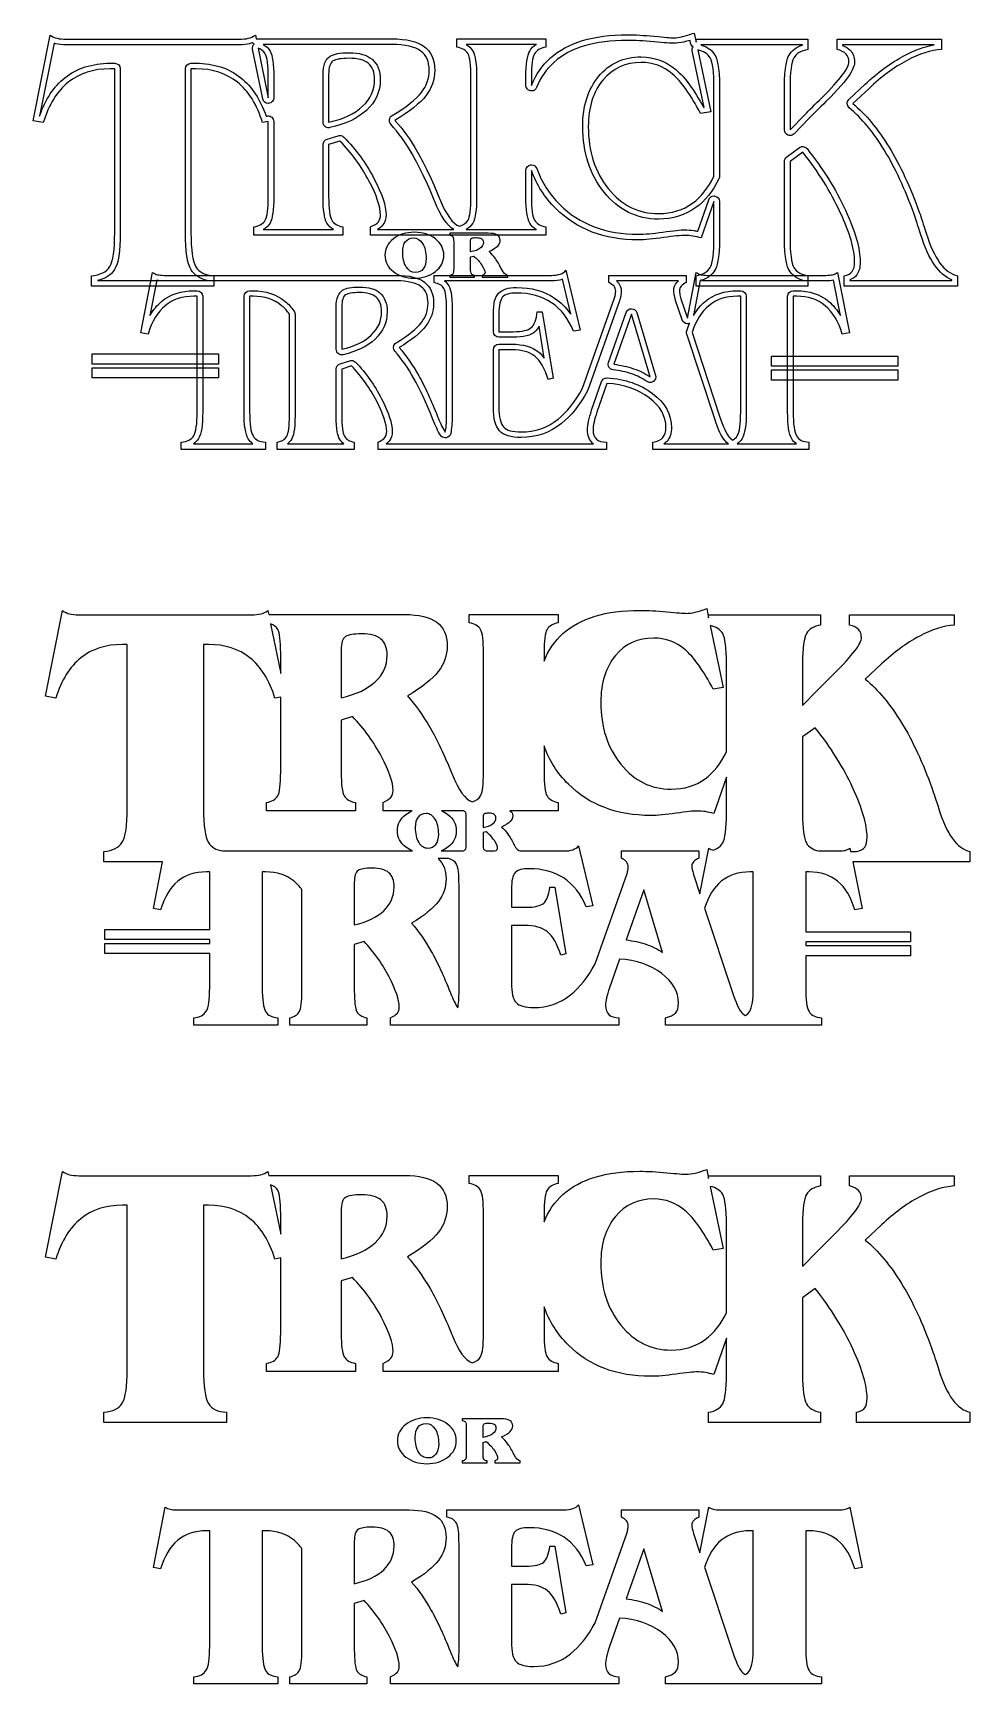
# Model space of a CAD drawing. Extents: x 38 to 172, y -267 to -30.
import ezdxf

# ---------------------------------------------------------------- set-up
doc = ezdxf.new("R2010")
doc.units = 0
doc.header["$MEASUREMENT"] = 0
doc.layers.add('LAYER_1', color=7, linetype='CONTINUOUS')

# ---------------------------------------------------------------- blocks, each defined once
blk = doc.blocks.new('BLOCK_2')
at = {"layer": 'LAYER_1', "color": 250}
for points in [[(64.25, -77.35), (46.09, -77.35), (46.09, -75.89), (64.25, -75.89), (64.25, -77.35)], [(64.25, -79.33), (46.09, -79.33), (46.09, -77.88), (64.25, -77.88), (64.25, -79.33)]]:
    blk.add_lwpolyline(points, dxfattribs=at)
blk = doc.blocks.new('BLOCK_3')
at = {"layer": 'LAYER_1', "color": 250}
for points in [[(162.01, -77.67), (143.84, -77.67), (143.84, -76.22), (162.01, -76.22), (162.01, -77.67)], [(162.01, -79.66), (143.84, -79.66), (143.84, -78.2), (162.01, -78.2), (162.01, -79.66)]]:
    blk.add_lwpolyline(points, dxfattribs=at)
blk = doc.blocks.new('BLOCK_4')
at = {"layer": 'LAYER_1', "color": 250}
for points, knots in [([(88.19, -61.69), (88.19, -60.75), (88.6, -59.96), (89.41, -59.33), (90.23, -58.7), (91.23, -58.39), (92.43, -58.39), (93.63, -58.39), (94.63, -58.7), (95.45, -59.33), (96.26, -59.96), (96.67, -60.75), (96.67, -61.69), (96.67, -62.63), (96.26, -63.41), (95.45, -64.04), (94.64, -64.67), (93.63, -64.98), (92.43, -64.98), (91.23, -64.98), (90.23, -64.67), (89.41, -64.04), (88.6, -63.41), (88.19, -62.63), (88.19, -61.69)], [0, 0, 0, 0, 1, 1, 1, 2, 2, 2, 3, 3, 3, 4, 4, 4, 5, 5, 5, 6, 6, 6, 7, 7, 7, 8, 8, 8, 8]), ([(92.3, -59.2), (91.82, -59.2), (91.43, -59.38), (91.16, -59.73), (90.89, -60.08), (90.75, -60.58), (90.75, -61.21), (90.75, -62.1), (90.92, -62.82), (91.25, -63.36), (91.59, -63.89), (92.03, -64.16), (92.58, -64.16), (93.07, -64.16), (93.45, -63.99), (93.72, -63.64), (93.99, -63.28), (94.13, -62.79), (94.13, -62.16), (94.13, -61.27), (93.96, -60.55), (93.62, -60.01), (93.29, -59.47), (92.85, -59.2), (92.3, -59.2)], [0, 0, 0, 0, 1, 1, 1, 2, 2, 2, 3, 3, 3, 4, 4, 4, 5, 5, 5, 6, 6, 6, 7, 7, 7, 8, 8, 8, 8]), ([(97.52, -64.84), (97.52, -64.84), (97.52, -64.58), (97.52, -64.58), (97.74, -64.55), (97.89, -64.48), (97.97, -64.37), (98.05, -64.25), (98.09, -64), (98.09, -63.6), (98.09, -63.6), (98.09, -59.76), (98.09, -59.76), (98.09, -59.37), (98.05, -59.11), (97.97, -59), (97.89, -58.89), (97.74, -58.81), (97.52, -58.78), (97.52, -58.78), (97.52, -58.52), (97.52, -58.52), (97.52, -58.52), (103.06, -58.52), (103.06, -58.52), (103.64, -58.52), (104.07, -58.6), (104.36, -58.77), (104.64, -58.93), (104.78, -59.19), (104.78, -59.53), (104.78, -59.84), (104.66, -60.11), (104.42, -60.36), (104.18, -60.6), (103.77, -60.86), (103.18, -61.15), (103.5, -61.43), (103.8, -61.77), (104.09, -62.17), (104.37, -62.57), (104.66, -63.06), (104.96, -63.65), (104.97, -63.66), (104.98, -63.68), (104.98, -63.69), (105.26, -64.25), (105.56, -64.54), (105.87, -64.58), (105.87, -64.58), (105.87, -64.84), (105.87, -64.84), (105.87, -64.84), (102.2, -64.84), (102.2, -64.84), (102.2, -64.84), (102.2, -64.58), (102.2, -64.58), (102.35, -64.53), (102.46, -64.47), (102.52, -64.41), (102.57, -64.36), (102.6, -64.28), (102.6, -64.19), (102.6, -63.94), (102.45, -63.57), (102.14, -63.1), (101.83, -62.62), (101.44, -62.19), (100.97, -61.81), (100.97, -61.81), (100.52, -61.92), (100.52, -61.92), (100.52, -61.92), (100.52, -63.6), (100.52, -63.6), (100.52, -64), (100.56, -64.25), (100.64, -64.37), (100.72, -64.48), (100.87, -64.55), (101.09, -64.58), (101.09, -64.58), (101.09, -64.84), (101.09, -64.84), (101.09, -64.84), (97.52, -64.84), (97.52, -64.84)], [0, 0, 0, 0, 1, 1, 1, 2, 2, 2, 3, 3, 3, 4, 4, 4, 5, 5, 5, 6, 6, 6, 7, 7, 7, 8, 8, 8, 9, 9, 9, 10, 10, 10, 11, 11, 11, 12, 12, 12, 13, 13, 13, 14, 14, 14, 15, 15, 15, 16, 16, 16, 17, 17, 17, 18, 18, 18, 19, 19, 19, 20, 20, 20, 21, 21, 21, 22, 22, 22, 23, 23, 23, 24, 24, 24, 25, 25, 25, 26, 26, 26, 27, 27, 27, 28, 28, 28, 29, 29, 29, 29]), ([(100.52, -61.21), (101.11, -61.1), (101.56, -60.93), (101.88, -60.69), (102.21, -60.45), (102.37, -60.17), (102.37, -59.84), (102.37, -59.6), (102.28, -59.42), (102.12, -59.31), (101.95, -59.2), (101.69, -59.15), (101.34, -59.15), (101.02, -59.15), (100.81, -59.17), (100.69, -59.23), (100.58, -59.29), (100.52, -59.43), (100.52, -59.67), (100.52, -59.67), (100.52, -61.21), (100.52, -61.21)], [0, 0, 0, 0, 1, 1, 1, 2, 2, 2, 3, 3, 3, 4, 4, 4, 5, 5, 5, 6, 6, 6, 7, 7, 7, 7])]:
    blk.add_open_spline(points, degree=3, knots=knots, dxfattribs=at)
blk = doc.blocks.new('BLOCK_5')
at = {"layer": 'LAYER_1', "color": 250}
for points, knots in [([(90, -232.29), (90, -231.36), (90.4, -230.57), (91.22, -229.94), (92.03, -229.31), (93.03, -228.99), (94.23, -228.99), (95.43, -228.99), (96.44, -229.31), (97.25, -229.94), (98.07, -230.57), (98.47, -231.36), (98.47, -232.29), (98.47, -233.23), (98.07, -234.02), (97.25, -234.64), (96.44, -235.27), (95.43, -235.59), (94.23, -235.59), (93.03, -235.59), (92.03, -235.27), (91.22, -234.64), (90.4, -234.02), (90, -233.23), (90, -232.29)], [0, 0, 0, 0, 1, 1, 1, 2, 2, 2, 3, 3, 3, 4, 4, 4, 5, 5, 5, 6, 6, 6, 7, 7, 7, 8, 8, 8, 8]), ([(94.11, -229.81), (93.62, -229.81), (93.24, -229.98), (92.96, -230.34), (92.69, -230.69), (92.55, -231.18), (92.55, -231.81), (92.55, -232.71), (92.72, -233.43), (93.06, -233.96), (93.39, -234.5), (93.84, -234.77), (94.39, -234.77), (94.87, -234.77), (95.25, -234.6), (95.52, -234.24), (95.79, -233.89), (95.93, -233.4), (95.93, -232.77), (95.93, -231.87), (95.76, -231.16), (95.43, -230.62), (95.09, -230.08), (94.65, -229.81), (94.11, -229.81)], [0, 0, 0, 0, 1, 1, 1, 2, 2, 2, 3, 3, 3, 4, 4, 4, 5, 5, 5, 6, 6, 6, 7, 7, 7, 8, 8, 8, 8]), ([(99.33, -235.45), (99.33, -235.45), (99.33, -235.19), (99.33, -235.19), (99.55, -235.16), (99.69, -235.09), (99.78, -234.97), (99.86, -234.86), (99.9, -234.61), (99.9, -234.21), (99.9, -234.21), (99.9, -230.37), (99.9, -230.37), (99.9, -229.97), (99.86, -229.72), (99.78, -229.61), (99.69, -229.49), (99.55, -229.42), (99.33, -229.39), (99.33, -229.39), (99.33, -229.13), (99.33, -229.13), (99.33, -229.13), (104.87, -229.13), (104.87, -229.13), (105.45, -229.13), (105.88, -229.21), (106.16, -229.38), (106.44, -229.54), (106.58, -229.8), (106.58, -230.14), (106.58, -230.44), (106.46, -230.72), (106.22, -230.96), (105.98, -231.21), (105.57, -231.47), (104.98, -231.75), (105.3, -232.04), (105.6, -232.38), (105.89, -232.78), (106.18, -233.17), (106.47, -233.67), (106.76, -234.25), (106.77, -234.27), (106.78, -234.28), (106.79, -234.3), (107.07, -234.85), (107.36, -235.15), (107.67, -235.19), (107.67, -235.19), (107.67, -235.45), (107.67, -235.45), (107.67, -235.45), (104, -235.45), (104, -235.45), (104, -235.45), (104, -235.19), (104, -235.19), (104.16, -235.13), (104.26, -235.08), (104.32, -235.02), (104.38, -234.97), (104.41, -234.89), (104.41, -234.8), (104.41, -234.54), (104.25, -234.18), (103.94, -233.7), (103.63, -233.23), (103.24, -232.8), (102.77, -232.42), (102.77, -232.42), (102.32, -232.53), (102.32, -232.53), (102.32, -232.53), (102.32, -234.21), (102.32, -234.21), (102.32, -234.61), (102.36, -234.86), (102.44, -234.97), (102.53, -235.09), (102.68, -235.16), (102.89, -235.19), (102.89, -235.19), (102.89, -235.45), (102.89, -235.45), (102.89, -235.45), (99.33, -235.45), (99.33, -235.45)], [0, 0, 0, 0, 1, 1, 1, 2, 2, 2, 3, 3, 3, 4, 4, 4, 5, 5, 5, 6, 6, 6, 7, 7, 7, 8, 8, 8, 9, 9, 9, 10, 10, 10, 11, 11, 11, 12, 12, 12, 13, 13, 13, 14, 14, 14, 15, 15, 15, 16, 16, 16, 17, 17, 17, 18, 18, 18, 19, 19, 19, 20, 20, 20, 21, 21, 21, 22, 22, 22, 23, 23, 23, 24, 24, 24, 25, 25, 25, 26, 26, 26, 27, 27, 27, 28, 28, 28, 29, 29, 29, 29]), ([(102.32, -231.81), (102.91, -231.71), (103.37, -231.54), (103.69, -231.3), (104.01, -231.06), (104.17, -230.78), (104.17, -230.45), (104.17, -230.21), (104.09, -230.03), (103.92, -229.92), (103.76, -229.81), (103.5, -229.75), (103.14, -229.75), (102.83, -229.75), (102.61, -229.78), (102.5, -229.84), (102.38, -229.9), (102.32, -230.04), (102.32, -230.28), (102.32, -230.28), (102.32, -231.81), (102.32, -231.81)], [0, 0, 0, 0, 1, 1, 1, 2, 2, 2, 3, 3, 3, 4, 4, 4, 5, 5, 5, 6, 6, 6, 7, 7, 7, 7])]:
    blk.add_open_spline(points, degree=3, knots=knots, dxfattribs=at)

msp = doc.modelspace()

# ---------------------------------------------------------------- linework, layer by layer
at = {"layer": 'LAYER_1', "color": 250}
for points, knots in [([(166.08, -58.53), (165.68, -57.25), (165.35, -56.24), (165.09, -55.51), (163.79, -51.87), (162.34, -48.74), (160.73, -46.12), (159.13, -43.51), (157.39, -41.42), (155.52, -39.86), (155.52, -39.86), (157.86, -37.67), (157.86, -37.67), (159.61, -36.01), (161.41, -34.68), (163.25, -33.69), (165.1, -32.7), (166.78, -32.17), (168.29, -32.08), (168.29, -32.08), (168.29, -30.6), (168.29, -30.6), (168.29, -30.6), (153.25, -30.6), (153.25, -30.6), (153.25, -30.6), (153.25, -32.08), (153.25, -32.08), (153.83, -32.22), (154.26, -32.43), (154.54, -32.73), (154.83, -33.02), (154.97, -33.4), (154.97, -33.85), (154.97, -34.71), (153.68, -36.43), (151.1, -39), (150.06, -40.02), (149.23, -40.84), (148.62, -41.47), (148.62, -41.47), (146.49, -43.65), (146.49, -43.65), (146.49, -43.65), (146.49, -37.57), (146.49, -37.57), (146.49, -35.35), (146.67, -33.92), (147.04, -33.29), (147.4, -32.66), (148.08, -32.25), (149.07, -32.08), (149.07, -32.08), (149.07, -30.6), (149.07, -30.6), (149.07, -30.6), (132.97, -30.6), (132.97, -30.6), (132.97, -30.6), (132.97, -31.02), (132.97, -31.02), (132.97, -31.02), (132.69, -29.71), (132.69, -29.71), (132.06, -29.94), (131.51, -30.11), (131.03, -30.22), (130.55, -30.33), (130.12, -30.39), (129.74, -30.39), (129.37, -30.39), (128.44, -30.32), (126.96, -30.17), (125.48, -30.03), (124.18, -29.96), (123.08, -29.96), (118.19, -29.96), (114.5, -31.07), (112, -33.3), (110.81, -34.37), (109.91, -35.69), (109.28, -37.25), (109.28, -37.25), (109.28, -36.09), (109.28, -36.09), (109.28, -34.33), (109.43, -33.2), (109.72, -32.69), (110.01, -32.19), (110.55, -31.87), (111.33, -31.73), (111.33, -31.73), (111.33, -30.55), (111.33, -30.55), (111.33, -30.55), (98.54, -30.55), (98.54, -30.55), (98.54, -30.55), (98.54, -31.73), (98.54, -31.73), (99.32, -31.87), (99.86, -32.19), (100.15, -32.69), (100.44, -33.2), (100.58, -34.33), (100.58, -36.09), (100.58, -36.09), (100.58, -53.25), (100.58, -53.25), (100.58, -55.02), (100.44, -56.15), (100.15, -56.65), (99.91, -57.06), (99.5, -57.35), (98.93, -57.52), (97.95, -57.15), (97, -55.86), (96.1, -53.64), (96.07, -53.58), (96.05, -53.51), (96.02, -53.44), (94.96, -50.82), (93.91, -48.62), (92.89, -46.84), (91.86, -45.07), (90.78, -43.54), (89.63, -42.28), (91.74, -41.02), (93.22, -39.85), (94.08, -38.75), (94.93, -37.66), (95.36, -36.43), (95.36, -35.08), (95.36, -33.54), (94.85, -32.4), (93.85, -31.66), (92.84, -30.92), (91.3, -30.55), (89.22, -30.55), (89.22, -30.55), (69.67, -30.55), (69.67, -30.55), (69.67, -30.55), (69.55, -30), (69.55, -30), (69.22, -30.22), (68.88, -30.38), (68.54, -30.47), (68.19, -30.55), (67.73, -30.6), (67.16, -30.6), (67.16, -30.6), (42.4, -30.6), (42.4, -30.6), (41.83, -30.6), (41.37, -30.55), (41.02, -30.47), (40.67, -30.38), (40.34, -30.22), (40.01, -30), (40.01, -30), (37.56, -42.33), (37.56, -42.33), (37.56, -42.33), (39.04, -42.59), (39.04, -42.59), (39.84, -40), (41.04, -38.07), (42.63, -36.79), (44.23, -35.5), (46.23, -34.86), (48.64, -34.86), (48.64, -34.86), (49.32, -34.86), (49.32, -34.86), (49.32, -34.86), (49.32, -58.45), (49.32, -58.45), (49.32, -60.93), (49.08, -62.56), (48.6, -63.33), (48.13, -64.1), (47.25, -64.54), (45.96, -64.64), (45.96, -64.64), (45.96, -66.12), (45.96, -66.12), (45.96, -66.12), (63.6, -66.12), (63.6, -66.12), (63.6, -66.12), (63.6, -64.64), (63.6, -64.64), (62.33, -64.57), (61.46, -64.15), (61, -63.37), (60.53, -62.59), (60.29, -60.95), (60.29, -58.45), (60.29, -58.45), (60.29, -34.86), (60.29, -34.86), (60.29, -34.86), (61, -34.86), (61, -34.86), (63.39, -34.86), (65.38, -35.5), (66.98, -36.79), (68.57, -38.07), (69.77, -40), (70.57, -42.59), (70.57, -42.59), (71.4, -42.44), (71.4, -42.44), (71.4, -42.44), (71.4, -53.25), (71.4, -53.25), (71.4, -55.02), (71.26, -56.15), (70.97, -56.65), (70.68, -57.15), (70.14, -57.48), (69.35, -57.61), (69.35, -57.61), (69.35, -58.79), (69.35, -58.79), (69.35, -58.79), (82.15, -58.79), (82.15, -58.79), (82.15, -58.79), (82.15, -57.61), (82.15, -57.61), (81.36, -57.48), (80.83, -57.15), (80.54, -56.65), (80.25, -56.15), (80.1, -55.02), (80.1, -53.25), (80.1, -53.25), (80.1, -45.75), (80.1, -45.75), (80.1, -45.75), (81.71, -45.25), (81.71, -45.25), (83.4, -46.96), (84.79, -48.87), (85.9, -50.99), (87.01, -53.1), (87.56, -54.73), (87.56, -55.88), (87.56, -56.29), (87.46, -56.62), (87.25, -56.87), (87.05, -57.12), (86.67, -57.36), (86.12, -57.61), (86.12, -57.61), (86.12, -58.79), (86.12, -58.79), (86.12, -58.79), (98.54, -58.79), (98.54, -58.79), (98.54, -58.79), (99.28, -58.79), (99.28, -58.79), (99.28, -58.79), (111.33, -58.79), (111.33, -58.79), (111.33, -58.79), (111.33, -57.61), (111.33, -57.61), (110.55, -57.48), (110.01, -57.15), (109.72, -56.65), (109.43, -56.15), (109.28, -55.02), (109.28, -53.25), (109.28, -53.25), (109.28, -49.48), (109.28, -49.48), (110.04, -51.56), (111.2, -53.39), (112.79, -54.97), (115.81, -57.97), (119.76, -59.47), (124.65, -59.47), (125.59, -59.47), (126.8, -59.37), (128.29, -59.15), (129.78, -58.94), (130.8, -58.83), (131.35, -58.83), (131.72, -58.83), (132.11, -58.86), (132.51, -58.93), (132.91, -58.99), (133.31, -59.08), (133.71, -59.2), (133.71, -59.2), (135.54, -53.96), (135.54, -53.96), (135.54, -53.96), (135.54, -59.15), (135.54, -59.15), (135.54, -61.37), (135.36, -62.8), (135, -63.43), (134.63, -64.07), (133.96, -64.47), (132.97, -64.64), (132.97, -64.64), (132.97, -66.12), (132.97, -66.12), (132.97, -66.12), (149.07, -66.12), (149.07, -66.12), (149.07, -66.12), (149.07, -64.64), (149.07, -64.64), (148.08, -64.47), (147.4, -64.07), (147.04, -63.43), (146.67, -62.8), (146.49, -61.37), (146.49, -59.15), (146.49, -59.15), (146.49, -48.18), (146.49, -48.18), (146.49, -48.18), (148.31, -46.85), (148.31, -46.85), (150.55, -49.66), (152.35, -52.55), (153.72, -55.53), (155.09, -58.5), (155.78, -60.86), (155.78, -62.61), (155.78, -63.24), (155.66, -63.7), (155.44, -64.02), (155.21, -64.33), (154.82, -64.54), (154.27, -64.64), (154.27, -64.64), (154.27, -66.12), (154.27, -66.12), (154.27, -66.12), (170.58, -66.12), (170.58, -66.12), (170.58, -66.12), (170.58, -64.64), (170.58, -64.64), (168.72, -64.23), (167.22, -62.19), (166.08, -58.53)], [0, 0, 0, 0, 1, 1, 1, 2, 2, 2, 3, 3, 3, 4, 4, 4, 5, 5, 5, 6, 6, 6, 7, 7, 7, 8, 8, 8, 9, 9, 9, 10, 10, 10, 11, 11, 11, 12, 12, 12, 13, 13, 13, 14, 14, 14, 15, 15, 15, 16, 16, 16, 17, 17, 17, 18, 18, 18, 19, 19, 19, 20, 20, 20, 21, 21, 21, 22, 22, 22, 23, 23, 23, 24, 24, 24, 25, 25, 25, 26, 26, 26, 27, 27, 27, 28, 28, 28, 29, 29, 29, 30, 30, 30, 31, 31, 31, 32, 32, 32, 33, 33, 33, 34, 34, 34, 35, 35, 35, 36, 36, 36, 37, 37, 37, 38, 38, 38, 39, 39, 39, 40, 40, 40, 41, 41, 41, 42, 42, 42, 43, 43, 43, 44, 44, 44, 45, 45, 45, 46, 46, 46, 47, 47, 47, 48, 48, 48, 49, 49, 49, 50, 50, 50, 51, 51, 51, 52, 52, 52, 53, 53, 53, 54, 54, 54, 55, 55, 55, 56, 56, 56, 57, 57, 57, 58, 58, 58, 59, 59, 59, 60, 60, 60, 61, 61, 61, 62, 62, 62, 63, 63, 63, 64, 64, 64, 65, 65, 65, 66, 66, 66, 67, 67, 67, 68, 68, 68, 69, 69, 69, 70, 70, 70, 71, 71, 71, 72, 72, 72, 73, 73, 73, 74, 74, 74, 75, 75, 75, 76, 76, 76, 77, 77, 77, 78, 78, 78, 79, 79, 79, 80, 80, 80, 81, 81, 81, 82, 82, 82, 83, 83, 83, 84, 84, 84, 85, 85, 85, 86, 86, 86, 87, 87, 87, 88, 88, 88, 89, 89, 89, 90, 90, 90, 91, 91, 91, 92, 92, 92, 93, 93, 93, 94, 94, 94, 95, 95, 95, 96, 96, 96, 97, 97, 97, 98, 98, 98, 99, 99, 99, 100, 100, 100, 101, 101, 101, 102, 102, 102, 103, 103, 103, 104, 104, 104, 105, 105, 105, 106, 106, 106, 107, 107, 107, 108, 108, 108, 109, 109, 109, 110, 110, 110, 111, 111, 111, 112, 112, 112, 113, 113, 113, 114, 114, 114, 115, 115, 115, 116, 116, 116, 117, 117, 117, 118, 118, 118, 118]), ([(155.07, -65.32), (155.07, -65.32), (155.07, -65.24), (155.07, -65.24), (155.51, -65.07), (155.85, -64.82), (156.09, -64.49), (156.42, -64.03), (156.58, -63.42), (156.58, -62.61), (156.58, -60.73), (155.88, -58.3), (154.45, -55.19), (153.06, -52.17), (151.2, -49.2), (148.94, -46.35), (148.78, -46.16), (148.55, -46.05), (148.31, -46.05), (148.15, -46.05), (147.98, -46.1), (147.84, -46.2), (147.84, -46.2), (146.02, -47.53), (146.02, -47.53), (145.81, -47.68), (145.69, -47.92), (145.69, -48.18), (145.69, -48.18), (145.69, -59.15), (145.69, -59.15), (145.69, -62.33), (146.06, -63.34), (146.34, -63.83), (146.74, -64.52), (147.38, -65), (148.27, -65.27), (148.27, -65.27), (148.27, -65.32), (148.27, -65.32), (148.27, -65.32), (133.77, -65.32), (133.77, -65.32), (133.77, -65.32), (133.77, -65.27), (133.77, -65.27), (134.65, -65), (135.3, -64.52), (135.69, -63.83), (135.97, -63.34), (136.34, -62.33), (136.34, -59.15), (136.34, -59.15), (136.34, -53.96), (136.34, -53.96), (136.34, -53.57), (136.06, -53.23), (135.68, -53.17), (135.63, -53.16), (135.59, -53.16), (135.54, -53.16), (135.21, -53.16), (134.9, -53.37), (134.79, -53.69), (134.79, -53.69), (133.2, -58.24), (133.2, -58.24), (133.01, -58.2), (132.82, -58.16), (132.63, -58.13), (132.19, -58.07), (131.76, -58.03), (131.35, -58.03), (130.75, -58.03), (129.72, -58.14), (128.18, -58.36), (126.73, -58.57), (125.55, -58.67), (124.65, -58.67), (120, -58.67), (116.2, -57.24), (113.35, -54.4), (111.86, -52.92), (110.75, -51.17), (110.04, -49.21), (109.92, -48.89), (109.62, -48.68), (109.28, -48.68), (109.24, -48.68), (109.19, -48.68), (109.15, -48.69), (108.76, -48.76), (108.48, -49.09), (108.48, -49.48), (108.48, -49.48), (108.48, -53.25), (108.48, -53.25), (108.48, -55.23), (108.65, -56.4), (109.03, -57.05), (109.25, -57.44), (109.57, -57.76), (109.99, -57.99), (109.99, -57.99), (99.87, -57.99), (99.87, -57.99), (100.29, -57.76), (100.62, -57.44), (100.84, -57.05), (101.22, -56.4), (101.38, -55.23), (101.38, -53.25), (101.38, -53.25), (101.38, -36.09), (101.38, -36.09), (101.38, -34.12), (101.22, -32.95), (100.84, -32.3), (100.62, -31.9), (100.29, -31.59), (99.88, -31.35), (99.88, -31.35), (109.99, -31.35), (109.99, -31.35), (109.57, -31.59), (109.25, -31.9), (109.03, -32.3), (108.65, -32.95), (108.48, -34.12), (108.48, -36.09), (108.48, -36.09), (108.48, -37.25), (108.48, -37.25), (108.48, -37.63), (108.76, -37.96), (109.13, -38.03), (109.18, -38.04), (109.23, -38.05), (109.28, -38.05), (109.61, -38.05), (109.9, -37.85), (110.03, -37.54), (110.6, -36.1), (111.45, -34.87), (112.54, -33.9), (114.87, -31.81), (118.42, -30.76), (123.08, -30.76), (124.15, -30.76), (125.43, -30.83), (126.88, -30.97), (128.4, -31.12), (129.34, -31.19), (129.74, -31.19), (130.18, -31.19), (130.68, -31.13), (131.21, -31), (131.48, -30.94), (131.78, -30.86), (132.1, -30.76), (132.1, -30.76), (132.18, -31.18), (132.18, -31.18), (132.23, -31.4), (132.36, -31.57), (132.53, -31.69), (132.42, -31.86), (132.37, -32.08), (132.42, -32.29), (132.42, -32.29), (134.12, -40.41), (134.12, -40.41), (134.12, -40.41), (134.06, -40.42), (134.06, -40.42), (132.68, -37.86), (131.37, -36.08), (130.07, -34.98), (128.63, -33.76), (126.95, -33.14), (125.07, -33.14), (122.55, -33.14), (120.49, -34.09), (118.94, -35.97), (117.43, -37.79), (116.66, -40.22), (116.66, -43.16), (116.66, -46.9), (117.69, -50.08), (119.72, -52.61), (121.79, -55.18), (124.43, -56.49), (127.57, -56.49), (129.62, -56.49), (131.43, -55.93), (132.94, -54.84), (134.26, -53.88), (135.38, -52.48), (136.26, -50.68), (136.31, -50.57), (136.34, -50.45), (136.34, -50.33), (136.34, -50.33), (136.34, -37.57), (136.34, -37.57), (136.34, -34.39), (135.97, -33.38), (135.69, -32.89), (135.28, -32.18), (134.6, -31.69), (133.66, -31.42), (133.66, -31.41), (133.67, -31.4), (133.67, -31.4), (133.67, -31.4), (148.27, -31.4), (148.27, -31.4), (148.27, -31.4), (148.27, -31.45), (148.27, -31.45), (147.38, -31.72), (146.74, -32.2), (146.34, -32.89), (146.06, -33.38), (145.69, -34.39), (145.69, -37.57), (145.69, -37.57), (145.69, -43.65), (145.69, -43.65), (145.69, -43.98), (145.89, -44.27), (146.19, -44.39), (146.29, -44.43), (146.39, -44.45), (146.49, -44.45), (146.7, -44.45), (146.91, -44.37), (147.06, -44.21), (147.06, -44.21), (149.2, -42.03), (149.2, -42.03), (149.79, -41.42), (150.62, -40.59), (151.66, -39.57), (155.28, -35.97), (155.77, -34.65), (155.77, -33.85), (155.77, -33.19), (155.54, -32.61), (155.12, -32.17), (154.84, -31.89), (154.49, -31.66), (154.05, -31.49), (154.05, -31.49), (154.05, -31.4), (154.05, -31.4), (154.05, -31.4), (167.23, -31.4), (167.23, -31.4), (165.88, -31.63), (164.42, -32.16), (162.88, -32.99), (160.98, -34), (159.1, -35.38), (157.31, -37.09), (157.31, -37.09), (154.97, -39.27), (154.97, -39.27), (154.8, -39.43), (154.71, -39.65), (154.72, -39.88), (154.72, -40.11), (154.83, -40.32), (155, -40.47), (156.8, -41.97), (158.5, -44.01), (160.05, -46.54), (161.62, -49.1), (163.06, -52.21), (164.33, -55.78), (164.59, -56.49), (164.92, -57.49), (165.31, -58.77), (166.44, -62.37), (167.9, -64.49), (169.78, -65.23), (169.78, -65.23), (169.78, -65.32), (169.78, -65.32), (169.78, -65.32), (155.07, -65.32), (155.07, -65.32)], [0, 0, 0, 0, 1, 1, 1, 2, 2, 2, 3, 3, 3, 4, 4, 4, 5, 5, 5, 6, 6, 6, 7, 7, 7, 8, 8, 8, 9, 9, 9, 10, 10, 10, 11, 11, 11, 12, 12, 12, 13, 13, 13, 14, 14, 14, 15, 15, 15, 16, 16, 16, 17, 17, 17, 18, 18, 18, 19, 19, 19, 20, 20, 20, 21, 21, 21, 22, 22, 22, 23, 23, 23, 24, 24, 24, 25, 25, 25, 26, 26, 26, 27, 27, 27, 28, 28, 28, 29, 29, 29, 30, 30, 30, 31, 31, 31, 32, 32, 32, 33, 33, 33, 34, 34, 34, 35, 35, 35, 36, 36, 36, 37, 37, 37, 38, 38, 38, 39, 39, 39, 40, 40, 40, 41, 41, 41, 42, 42, 42, 43, 43, 43, 44, 44, 44, 45, 45, 45, 46, 46, 46, 47, 47, 47, 48, 48, 48, 49, 49, 49, 50, 50, 50, 51, 51, 51, 52, 52, 52, 53, 53, 53, 54, 54, 54, 55, 55, 55, 56, 56, 56, 57, 57, 57, 58, 58, 58, 59, 59, 59, 60, 60, 60, 61, 61, 61, 62, 62, 62, 63, 63, 63, 64, 64, 64, 65, 65, 65, 66, 66, 66, 67, 67, 67, 68, 68, 68, 69, 69, 69, 70, 70, 70, 71, 71, 71, 72, 72, 72, 73, 73, 73, 74, 74, 74, 75, 75, 75, 76, 76, 76, 77, 77, 77, 78, 78, 78, 79, 79, 79, 80, 80, 80, 81, 81, 81, 82, 82, 82, 83, 83, 83, 84, 84, 84, 85, 85, 85, 86, 86, 86, 87, 87, 87, 88, 88, 88, 89, 89, 89, 90, 90, 90, 91, 91, 91, 92, 92, 92, 93, 93, 93, 94, 94, 94, 95, 95, 95, 96, 96, 96, 97, 97, 97, 97]), ([(46.84, -65.32), (47.96, -65.09), (48.78, -64.56), (49.28, -63.75), (49.85, -62.83), (50.12, -61.14), (50.12, -58.45), (50.12, -58.45), (50.12, -34.86), (50.12, -34.86), (50.12, -34.42), (49.76, -34.06), (49.32, -34.06), (49.32, -34.06), (48.64, -34.06), (48.64, -34.06), (46.06, -34.06), (43.87, -34.77), (42.13, -36.16), (40.57, -37.42), (39.35, -39.26), (38.51, -41.65), (38.51, -41.65), (40.59, -31.17), (40.59, -31.17), (40.67, -31.2), (40.75, -31.22), (40.83, -31.24), (41.24, -31.35), (41.75, -31.4), (42.4, -31.4), (42.4, -31.4), (67.16, -31.4), (67.16, -31.4), (67.8, -31.4), (68.32, -31.35), (68.73, -31.24), (68.86, -31.21), (68.98, -31.17), (69.11, -31.13), (69.19, -31.2), (69.28, -31.27), (69.39, -31.31), (69.19, -31.5), (69.1, -31.78), (69.16, -32.05), (69.16, -32.05), (70.62, -39.19), (70.62, -39.19), (70.69, -39.56), (71.02, -39.83), (71.4, -39.83), (71.43, -39.83), (71.45, -39.83), (71.48, -39.82), (71.89, -39.78), (72.2, -39.44), (72.2, -39.03), (72.2, -39.03), (72.2, -36.09), (72.2, -36.09), (72.2, -34.12), (72.03, -32.95), (71.66, -32.3), (71.43, -31.9), (71.11, -31.59), (70.69, -31.35), (70.69, -31.35), (89.22, -31.35), (89.22, -31.35), (91.12, -31.35), (92.51, -31.67), (93.38, -32.31), (94.17, -32.89), (94.56, -33.8), (94.56, -35.08), (94.56, -36.26), (94.19, -37.3), (93.45, -38.26), (92.66, -39.27), (91.23, -40.39), (89.22, -41.59), (89.02, -41.71), (88.88, -41.92), (88.84, -42.16), (88.8, -42.39), (88.88, -42.63), (89.04, -42.81), (90.14, -44.03), (91.2, -45.52), (92.19, -47.24), (93.2, -48.98), (94.23, -51.17), (95.28, -53.74), (95.28, -53.74), (95.36, -53.94), (95.36, -53.94), (96.2, -56.02), (97.1, -57.36), (98.1, -57.99), (98.1, -57.99), (87.12, -57.99), (87.12, -57.99), (87.44, -57.8), (87.69, -57.59), (87.87, -57.38), (88.2, -56.99), (88.36, -56.48), (88.36, -55.88), (88.36, -54.59), (87.79, -52.87), (86.61, -50.62), (85.47, -48.44), (84.01, -46.45), (82.29, -44.69), (82.13, -44.54), (81.93, -44.45), (81.71, -44.45), (81.64, -44.45), (81.56, -44.46), (81.48, -44.49), (81.48, -44.49), (79.87, -44.98), (79.87, -44.98), (79.53, -45.09), (79.3, -45.4), (79.3, -45.75), (79.3, -45.75), (79.3, -53.25), (79.3, -53.25), (79.3, -55.23), (79.47, -56.4), (79.84, -57.05), (80.07, -57.44), (80.39, -57.76), (80.8, -57.99), (80.8, -57.99), (70.7, -57.99), (70.7, -57.99), (71.11, -57.76), (71.43, -57.44), (71.66, -57.05), (72.03, -56.4), (72.2, -55.23), (72.2, -53.25), (72.2, -53.25), (72.2, -42.44), (72.2, -42.44), (72.2, -42.21), (72.1, -41.98), (71.92, -41.83), (71.77, -41.71), (71.59, -41.64), (71.4, -41.64), (71.36, -41.64), (71.31, -41.65), (71.26, -41.65), (71.26, -41.65), (71.11, -41.68), (71.11, -41.68), (70.27, -39.28), (69.05, -37.43), (67.48, -36.16), (65.74, -34.77), (63.56, -34.06), (61, -34.06), (61, -34.06), (60.29, -34.06), (60.29, -34.06), (59.85, -34.06), (59.49, -34.42), (59.49, -34.86), (59.49, -34.86), (59.49, -58.45), (59.49, -58.45), (59.49, -61.16), (59.75, -62.85), (60.31, -63.78), (60.79, -64.58), (61.57, -65.1), (62.64, -65.32), (62.64, -65.32), (46.84, -65.32), (46.84, -65.32)], [0, 0, 0, 0, 1, 1, 1, 2, 2, 2, 3, 3, 3, 4, 4, 4, 5, 5, 5, 6, 6, 6, 7, 7, 7, 8, 8, 8, 9, 9, 9, 10, 10, 10, 11, 11, 11, 12, 12, 12, 13, 13, 13, 14, 14, 14, 15, 15, 15, 16, 16, 16, 17, 17, 17, 18, 18, 18, 19, 19, 19, 20, 20, 20, 21, 21, 21, 22, 22, 22, 23, 23, 23, 24, 24, 24, 25, 25, 25, 26, 26, 26, 27, 27, 27, 28, 28, 28, 29, 29, 29, 30, 30, 30, 31, 31, 31, 32, 32, 32, 33, 33, 33, 34, 34, 34, 35, 35, 35, 36, 36, 36, 37, 37, 37, 38, 38, 38, 39, 39, 39, 40, 40, 40, 41, 41, 41, 42, 42, 42, 43, 43, 43, 44, 44, 44, 45, 45, 45, 46, 46, 46, 47, 47, 47, 48, 48, 48, 49, 49, 49, 50, 50, 50, 51, 51, 51, 52, 52, 52, 53, 53, 53, 54, 54, 54, 55, 55, 55, 56, 56, 56, 57, 57, 57, 58, 58, 58, 59, 59, 59, 60, 60, 60, 61, 61, 61, 61]), ([(69.94, -31.89), (70.41, -32.06), (70.76, -32.33), (70.97, -32.69), (71.26, -33.2), (71.4, -34.33), (71.4, -36.09), (71.4, -36.09), (71.4, -39.03), (71.4, -39.03), (71.4, -39.03), (69.94, -31.89), (69.94, -31.89)], [0, 0, 0, 0, 1, 1, 1, 2, 2, 2, 3, 3, 3, 4, 4, 4, 4]), ([(83.04, -32.55), (81.73, -32.55), (80.86, -32.7), (80.3, -33.05), (79.63, -33.46), (79.3, -34.32), (79.3, -35.68), (79.3, -35.68), (79.3, -42.54), (79.3, -42.54), (79.3, -42.79), (79.41, -43.02), (79.6, -43.17), (79.75, -43.28), (79.92, -43.34), (80.1, -43.34), (80.16, -43.34), (80.22, -43.34), (80.28, -43.32), (82.51, -42.83), (84.28, -41.99), (85.53, -40.84), (86.85, -39.62), (87.52, -38.15), (87.52, -36.45), (87.52, -35.13), (87.12, -34.13), (86.34, -33.48), (85.59, -32.85), (84.51, -32.55), (83.04, -32.55)], [0, 0, 0, 0, 1, 1, 1, 2, 2, 2, 3, 3, 3, 4, 4, 4, 5, 5, 5, 6, 6, 6, 7, 7, 7, 8, 8, 8, 9, 9, 9, 10, 10, 10, 10]), ([(132.47, -54.19), (131.09, -55.19), (129.46, -55.69), (127.57, -55.69), (124.67, -55.69), (122.27, -54.5), (120.34, -52.1), (118.42, -49.71), (117.46, -46.73), (117.46, -43.16), (117.46, -40.39), (118.16, -38.17), (119.56, -36.48), (120.96, -34.79), (122.79, -33.94), (125.07, -33.94), (126.76, -33.94), (128.26, -34.49), (129.55, -35.59), (130.85, -36.68), (132.2, -38.59), (133.62, -41.3), (133.62, -41.3), (135.07, -41.06), (135.07, -41.06), (135.07, -41.06), (133.2, -32.13), (133.2, -32.13), (134.06, -32.32), (134.66, -32.71), (135, -33.29), (135.36, -33.92), (135.54, -35.35), (135.54, -37.57), (135.54, -37.57), (135.54, -50.33), (135.54, -50.33), (134.72, -52.01), (133.69, -53.3), (132.47, -54.19)], [0, 0, 0, 0, 1, 1, 1, 2, 2, 2, 3, 3, 3, 4, 4, 4, 5, 5, 5, 6, 6, 6, 7, 7, 7, 8, 8, 8, 9, 9, 9, 10, 10, 10, 11, 11, 11, 12, 12, 12, 13, 13, 13, 13]), ([(84.99, -40.25), (83.84, -41.31), (82.21, -42.08), (80.1, -42.54), (80.1, -42.54), (80.1, -35.68), (80.1, -35.68), (80.1, -34.63), (80.31, -33.98), (80.72, -33.73), (81.14, -33.47), (81.91, -33.35), (83.04, -33.35), (84.31, -33.35), (85.24, -33.59), (85.83, -34.09), (86.42, -34.59), (86.72, -35.37), (86.72, -36.45), (86.72, -37.92), (86.14, -39.19), (84.99, -40.25)], [0, 0, 0, 0, 1, 1, 1, 2, 2, 2, 3, 3, 3, 4, 4, 4, 5, 5, 5, 6, 6, 6, 7, 7, 7, 7]), ([(153.31, -64.16), (153.08, -64.32), (152.85, -64.43), (152.61, -64.49), (152.37, -64.55), (152.06, -64.58), (151.66, -64.58), (151.66, -64.58), (134.63, -64.58), (134.63, -64.58), (134.23, -64.58), (133.92, -64.55), (133.68, -64.49), (133.44, -64.43), (133.21, -64.32), (132.98, -64.16), (132.98, -64.16), (131.71, -70.74), (131.71, -70.74), (131.71, -70.74), (130.79, -67.98), (130.79, -67.98), (130.7, -67.66), (130.64, -67.41), (130.61, -67.24), (130.58, -67.07), (130.56, -66.91), (130.56, -66.77), (130.56, -66.53), (130.65, -66.32), (130.83, -66.12), (131.01, -65.91), (131.25, -65.75), (131.56, -65.63), (131.56, -65.63), (131.56, -64.58), (131.56, -64.58), (131.56, -64.58), (120.41, -64.58), (120.41, -64.58), (120.41, -64.58), (120.41, -65.63), (120.41, -65.63), (120.76, -65.79), (121.01, -65.97), (121.17, -66.16), (121.32, -66.36), (121.4, -66.6), (121.4, -66.88), (121.4, -67.05), (121.38, -67.23), (121.34, -67.41), (121.31, -67.59), (121.25, -67.78), (121.18, -67.96), (121.18, -67.96), (116.63, -80.83), (116.63, -80.83), (115.56, -82.77), (114.38, -84.26), (113.1, -85.29), (111.56, -86.51), (109.79, -87.12), (107.8, -87.12), (106.56, -87.12), (105.71, -86.88), (105.27, -86.4), (104.82, -85.93), (104.6, -84.97), (104.6, -83.54), (104.6, -83.54), (104.6, -75.29), (104.6, -75.29), (104.6, -75.29), (106.48, -75.29), (106.48, -75.29), (107.91, -75.29), (109.01, -75.6), (109.79, -76.23), (110.56, -76.85), (111.19, -77.96), (111.68, -79.57), (111.68, -79.57), (112.42, -79.38), (112.42, -79.38), (112.42, -79.38), (110.84, -69.81), (110.84, -69.81), (110.84, -69.81), (110.11, -69.81), (110.11, -69.81), (109.98, -70.94), (109.69, -71.7), (109.25, -72.09), (108.81, -72.49), (107.94, -72.69), (106.65, -72.69), (106.65, -72.69), (104.6, -72.69), (104.6, -72.69), (104.6, -72.69), (104.6, -70.1), (104.6, -70.1), (104.6, -68.87), (104.78, -68.07), (105.13, -67.69), (105.49, -67.32), (106.16, -67.13), (107.14, -67.13), (109.11, -67.13), (110.78, -67.59), (112.17, -68.52), (113.55, -69.44), (114.61, -70.81), (115.33, -72.62), (115.33, -72.62), (116.3, -72.47), (116.3, -72.47), (116.3, -72.47), (114.24, -63.83), (114.24, -63.83), (114.05, -64.09), (113.78, -64.28), (113.44, -64.4), (113.09, -64.52), (112.66, -64.58), (112.15, -64.58), (112.15, -64.58), (95.29, -64.58), (95.29, -64.58), (95.29, -64.58), (95.29, -65.63), (95.29, -65.63), (95.97, -65.75), (96.44, -66.04), (96.69, -66.48), (96.94, -66.93), (97.06, -67.93), (97.06, -69.5), (97.06, -69.5), (97.06, -84.72), (97.06, -84.72), (97.06, -85.81), (97, -86.62), (96.88, -87.16), (96.53, -86.62), (96.18, -85.92), (95.84, -85.07), (95.82, -85), (95.79, -84.94), (95.77, -84.88), (94.85, -82.56), (93.95, -80.61), (93.06, -79.03), (92.17, -77.46), (91.23, -76.11), (90.24, -74.98), (92.07, -73.87), (93.35, -72.83), (94.09, -71.85), (94.83, -70.88), (95.2, -69.8), (95.2, -68.6), (95.2, -67.23), (94.76, -66.22), (93.89, -65.57), (93.02, -64.91), (91.68, -64.58), (89.88, -64.58), (89.88, -64.58), (56.42, -64.58), (56.42, -64.58), (56.03, -64.58), (55.71, -64.55), (55.47, -64.49), (55.23, -64.43), (55, -64.32), (54.77, -64.16), (54.77, -64.16), (53.09, -72.85), (53.09, -72.85), (53.09, -72.85), (54.11, -73.04), (54.11, -73.04), (54.66, -71.22), (55.48, -69.85), (56.58, -68.95), (57.68, -68.04), (59.06, -67.59), (60.72, -67.59), (60.72, -67.59), (61.18, -67.59), (61.18, -67.59), (61.18, -67.59), (61.18, -84.22), (61.18, -84.22), (61.18, -85.97), (61.02, -87.12), (60.69, -87.66), (60.36, -88.2), (59.76, -88.51), (58.87, -88.59), (58.87, -88.59), (58.87, -89.63), (58.87, -89.63), (58.87, -89.63), (71.01, -89.63), (71.01, -89.63), (71.01, -89.63), (71.01, -88.59), (71.01, -88.59), (70.14, -88.54), (69.54, -88.24), (69.22, -87.69), (68.89, -87.14), (68.73, -85.98), (68.73, -84.22), (68.73, -84.22), (68.73, -67.59), (68.73, -67.59), (68.73, -67.59), (69.22, -67.59), (69.22, -67.59), (70.86, -67.59), (72.24, -68.04), (73.33, -68.95), (73.75, -69.29), (74.12, -69.7), (74.46, -70.17), (74.46, -70.17), (74.46, -84.72), (74.46, -84.72), (74.46, -86.28), (74.33, -87.29), (74.08, -87.73), (73.83, -88.18), (73.37, -88.46), (72.69, -88.59), (72.69, -88.59), (72.69, -89.63), (72.69, -89.63), (72.69, -89.63), (83.76, -89.63), (83.76, -89.63), (83.76, -89.63), (83.76, -88.59), (83.76, -88.59), (83.08, -88.46), (82.62, -88.18), (82.37, -87.73), (82.12, -87.29), (81.99, -86.28), (81.99, -84.72), (81.99, -84.72), (81.99, -78.06), (81.99, -78.06), (81.99, -78.06), (83.39, -77.62), (83.39, -77.62), (84.84, -79.14), (86.05, -80.83), (87.01, -82.71), (87.97, -84.59), (88.45, -86.03), (88.45, -87.05), (88.45, -87.41), (88.36, -87.71), (88.18, -87.93), (88, -88.15), (87.68, -88.37), (87.2, -88.59), (87.2, -88.59), (87.2, -89.63), (87.2, -89.63), (87.2, -89.63), (95.29, -89.63), (95.29, -89.63), (95.29, -89.63), (98.6, -89.63), (98.6, -89.63), (98.6, -89.63), (111.77, -89.63), (111.77, -89.63), (111.77, -89.63), (120.06, -89.63), (120.06, -89.63), (120.06, -89.63), (120.06, -88.59), (120.06, -88.59), (119.42, -88.59), (118.95, -88.44), (118.62, -88.14), (118.3, -87.84), (118.14, -87.39), (118.14, -86.81), (118.14, -86.51), (118.19, -86.15), (118.28, -85.72), (118.38, -85.28), (118.52, -84.8), (118.7, -84.26), (118.7, -84.26), (120.13, -80.13), (120.13, -80.13), (122.59, -80.29), (124.62, -80.98), (126.22, -82.21), (127.83, -83.43), (128.63, -84.85), (128.63, -86.48), (128.63, -87.1), (128.48, -87.58), (128.19, -87.91), (127.9, -88.24), (127.42, -88.46), (126.75, -88.59), (126.75, -88.59), (126.75, -89.63), (126.75, -89.63), (126.75, -89.63), (137.08, -89.63), (137.08, -89.63), (137.08, -89.63), (139.26, -89.63), (139.26, -89.63), (139.26, -89.63), (149.21, -89.63), (149.21, -89.63), (149.21, -89.63), (149.21, -88.59), (149.21, -88.59), (148.34, -88.54), (147.74, -88.24), (147.42, -87.69), (147.1, -87.14), (146.94, -85.98), (146.94, -84.22), (146.94, -84.22), (146.94, -67.59), (146.94, -67.59), (146.94, -67.59), (147.42, -67.59), (147.42, -67.59), (149.07, -67.59), (150.44, -68.04), (151.54, -68.95), (152.64, -69.85), (153.46, -71.22), (154.01, -73.04), (154.01, -73.04), (155.05, -72.85), (155.05, -72.85), (155.05, -72.85), (153.31, -64.16), (153.31, -64.16)], [0, 0, 0, 0, 1, 1, 1, 2, 2, 2, 3, 3, 3, 4, 4, 4, 5, 5, 5, 6, 6, 6, 7, 7, 7, 8, 8, 8, 9, 9, 9, 10, 10, 10, 11, 11, 11, 12, 12, 12, 13, 13, 13, 14, 14, 14, 15, 15, 15, 16, 16, 16, 17, 17, 17, 18, 18, 18, 19, 19, 19, 20, 20, 20, 21, 21, 21, 22, 22, 22, 23, 23, 23, 24, 24, 24, 25, 25, 25, 26, 26, 26, 27, 27, 27, 28, 28, 28, 29, 29, 29, 30, 30, 30, 31, 31, 31, 32, 32, 32, 33, 33, 33, 34, 34, 34, 35, 35, 35, 36, 36, 36, 37, 37, 37, 38, 38, 38, 39, 39, 39, 40, 40, 40, 41, 41, 41, 42, 42, 42, 43, 43, 43, 44, 44, 44, 45, 45, 45, 46, 46, 46, 47, 47, 47, 48, 48, 48, 49, 49, 49, 50, 50, 50, 51, 51, 51, 52, 52, 52, 53, 53, 53, 54, 54, 54, 55, 55, 55, 56, 56, 56, 57, 57, 57, 58, 58, 58, 59, 59, 59, 60, 60, 60, 61, 61, 61, 62, 62, 62, 63, 63, 63, 64, 64, 64, 65, 65, 65, 66, 66, 66, 67, 67, 67, 68, 68, 68, 69, 69, 69, 70, 70, 70, 71, 71, 71, 72, 72, 72, 73, 73, 73, 74, 74, 74, 75, 75, 75, 76, 76, 76, 77, 77, 77, 78, 78, 78, 79, 79, 79, 80, 80, 80, 81, 81, 81, 82, 82, 82, 83, 83, 83, 84, 84, 84, 85, 85, 85, 86, 86, 86, 87, 87, 87, 88, 88, 88, 89, 89, 89, 90, 90, 90, 91, 91, 91, 92, 92, 92, 93, 93, 93, 94, 94, 94, 95, 95, 95, 96, 96, 96, 97, 97, 97, 98, 98, 98, 99, 99, 99, 100, 100, 100, 101, 101, 101, 102, 102, 102, 103, 103, 103, 104, 104, 104, 105, 105, 105, 106, 106, 106, 107, 107, 107, 108, 108, 108, 109, 109, 109, 110, 110, 110, 111, 111, 111, 112, 112, 112, 113, 113, 113, 114, 114, 114, 115, 115, 115, 116, 116, 116, 117, 117, 117, 118, 118, 118, 118]), ([(128.33, -88.83), (128.51, -88.72), (128.66, -88.58), (128.79, -88.44), (129.21, -87.96), (129.43, -87.3), (129.43, -86.48), (129.43, -84.6), (128.51, -82.95), (126.71, -81.57), (124.98, -80.26), (122.78, -79.5), (120.18, -79.34), (120.16, -79.33), (120.14, -79.33), (120.13, -79.33), (119.79, -79.33), (119.48, -79.55), (119.37, -79.87), (119.37, -79.87), (117.94, -84), (117.94, -84), (117.75, -84.57), (117.6, -85.08), (117.5, -85.55), (117.39, -86.04), (117.34, -86.45), (117.34, -86.81), (117.34, -87.62), (117.59, -88.27), (118.08, -88.72), (118.12, -88.76), (118.16, -88.8), (118.21, -88.83), (118.21, -88.83), (88.37, -88.83), (88.37, -88.83), (88.55, -88.7), (88.69, -88.57), (88.8, -88.43), (89.1, -88.07), (89.25, -87.6), (89.25, -87.05), (89.25, -85.89), (88.75, -84.36), (87.72, -82.35), (86.73, -80.41), (85.47, -78.63), (83.96, -77.07), (83.81, -76.91), (83.6, -76.82), (83.39, -76.82), (83.31, -76.82), (83.23, -76.83), (83.15, -76.86), (83.15, -76.86), (81.75, -77.3), (81.75, -77.3), (81.42, -77.4), (81.19, -77.71), (81.19, -78.06), (81.19, -78.06), (81.19, -84.72), (81.19, -84.72), (81.19, -86.98), (81.45, -87.73), (81.67, -88.13), (81.83, -88.4), (82.03, -88.64), (82.29, -88.83), (82.29, -88.83), (74.16, -88.83), (74.16, -88.83), (74.42, -88.64), (74.62, -88.4), (74.78, -88.13), (75, -87.73), (75.26, -86.98), (75.26, -84.72), (75.26, -84.72), (75.26, -70.17), (75.26, -70.17), (75.26, -70), (75.2, -69.84), (75.11, -69.7), (74.73, -69.18), (74.31, -68.71), (73.84, -68.33), (72.6, -67.31), (71.05, -66.79), (69.22, -66.79), (69.22, -66.79), (68.73, -66.79), (68.73, -66.79), (68.29, -66.79), (67.93, -67.15), (67.93, -67.59), (67.93, -67.59), (67.93, -84.22), (67.93, -84.22), (67.93, -86.17), (68.12, -87.4), (68.53, -88.09), (68.67, -88.34), (68.88, -88.6), (69.2, -88.83), (69.2, -88.83), (60.66, -88.83), (60.66, -88.83), (60.95, -88.63), (61.19, -88.38), (61.37, -88.07), (61.79, -87.39), (61.98, -86.16), (61.98, -84.22), (61.98, -84.22), (61.98, -67.59), (61.98, -67.59), (61.98, -67.15), (61.62, -66.79), (61.18, -66.79), (61.18, -66.79), (60.72, -66.79), (60.72, -66.79), (58.87, -66.79), (57.31, -67.31), (56.07, -68.33), (55.43, -68.86), (54.87, -69.54), (54.39, -70.35), (54.39, -70.35), (55.37, -65.29), (55.37, -65.29), (55.66, -65.35), (56, -65.38), (56.42, -65.38), (56.42, -65.38), (89.88, -65.38), (89.88, -65.38), (91.5, -65.38), (92.69, -65.66), (93.41, -66.21), (94.08, -66.7), (94.4, -67.49), (94.4, -68.6), (94.4, -69.63), (94.09, -70.53), (93.45, -71.37), (92.78, -72.26), (91.56, -73.24), (89.82, -74.3), (89.62, -74.42), (89.49, -74.63), (89.45, -74.86), (89.41, -75.09), (89.48, -75.33), (89.64, -75.51), (90.59, -76.59), (91.51, -77.91), (92.36, -79.43), (93.23, -80.96), (94.13, -82.9), (95.03, -85.18), (95.03, -85.18), (95.09, -85.33), (95.09, -85.33), (95.45, -86.26), (95.83, -87.01), (96.21, -87.6), (96.36, -87.83), (96.61, -87.96), (96.88, -87.96), (96.93, -87.96), (96.97, -87.96), (97.02, -87.95), (97.34, -87.89), (97.59, -87.65), (97.66, -87.34), (97.8, -86.72), (97.86, -85.86), (97.86, -84.72), (97.86, -84.72), (97.86, -69.5), (97.86, -69.5), (97.86, -67.23), (97.61, -66.49), (97.38, -66.09), (97.23, -65.81), (97.02, -65.58), (96.76, -65.38), (96.76, -65.38), (112.15, -65.38), (112.15, -65.38), (112.76, -65.38), (113.27, -65.31), (113.7, -65.16), (113.71, -65.15), (113.72, -65.15), (113.73, -65.15), (113.73, -65.15), (114.93, -70.16), (114.93, -70.16), (114.28, -69.22), (113.51, -68.45), (112.61, -67.85), (111.1, -66.84), (109.26, -66.33), (107.14, -66.33), (105.92, -66.33), (105.08, -66.6), (104.56, -67.14), (104.04, -67.68), (103.8, -68.62), (103.8, -70.1), (103.8, -70.1), (103.8, -72.69), (103.8, -72.69), (103.8, -73.13), (104.15, -73.49), (104.6, -73.49), (104.6, -73.49), (106.65, -73.49), (106.65, -73.49), (108.18, -73.49), (109.18, -73.23), (109.78, -72.69), (110.01, -72.48), (110.21, -72.22), (110.37, -71.89), (110.37, -71.89), (111.13, -76.5), (111.13, -76.5), (110.87, -76.15), (110.59, -75.85), (110.29, -75.6), (109.37, -74.87), (108.09, -74.49), (106.48, -74.49), (106.48, -74.49), (104.6, -74.49), (104.6, -74.49), (104.15, -74.49), (103.8, -74.85), (103.8, -75.29), (103.8, -75.29), (103.8, -83.54), (103.8, -83.54), (103.8, -85.22), (104.08, -86.31), (104.68, -86.95), (105.29, -87.6), (106.31, -87.92), (107.8, -87.92), (109.97, -87.92), (111.92, -87.24), (113.59, -85.91), (114.95, -84.83), (116.21, -83.25), (117.33, -81.22), (117.35, -81.18), (117.37, -81.14), (117.38, -81.1), (117.38, -81.1), (121.94, -68.23), (121.94, -68.23), (122.02, -68.02), (122.08, -67.79), (122.13, -67.56), (122.18, -67.33), (122.2, -67.1), (122.2, -66.88), (122.2, -66.41), (122.06, -66), (121.79, -65.66), (121.71, -65.57), (121.62, -65.47), (121.52, -65.38), (121.52, -65.38), (130.43, -65.38), (130.43, -65.38), (130.36, -65.45), (130.29, -65.51), (130.23, -65.58), (129.92, -65.93), (129.76, -66.34), (129.76, -66.77), (129.76, -66.96), (129.78, -67.16), (129.82, -67.38), (129.85, -67.58), (129.92, -67.86), (130.03, -68.21), (130.03, -68.21), (130.95, -70.99), (130.95, -70.99), (131.06, -71.32), (131.36, -71.54), (131.71, -71.54), (131.72, -71.54), (131.74, -71.54), (131.76, -71.54), (131.86, -71.53), (131.95, -71.51), (132.04, -71.47), (131.89, -71.82), (131.75, -72.18), (131.63, -72.57), (131.58, -72.73), (131.58, -72.9), (131.63, -73.06), (131.63, -73.06), (135.6, -85.08), (135.6, -85.08), (136.17, -86.8), (136.66, -87.85), (137.14, -88.39), (137.28, -88.56), (137.45, -88.71), (137.62, -88.83), (137.62, -88.83), (128.33, -88.83), (128.33, -88.83)], [0, 0, 0, 0, 1, 1, 1, 2, 2, 2, 3, 3, 3, 4, 4, 4, 5, 5, 5, 6, 6, 6, 7, 7, 7, 8, 8, 8, 9, 9, 9, 10, 10, 10, 11, 11, 11, 12, 12, 12, 13, 13, 13, 14, 14, 14, 15, 15, 15, 16, 16, 16, 17, 17, 17, 18, 18, 18, 19, 19, 19, 20, 20, 20, 21, 21, 21, 22, 22, 22, 23, 23, 23, 24, 24, 24, 25, 25, 25, 26, 26, 26, 27, 27, 27, 28, 28, 28, 29, 29, 29, 30, 30, 30, 31, 31, 31, 32, 32, 32, 33, 33, 33, 34, 34, 34, 35, 35, 35, 36, 36, 36, 37, 37, 37, 38, 38, 38, 39, 39, 39, 40, 40, 40, 41, 41, 41, 42, 42, 42, 43, 43, 43, 44, 44, 44, 45, 45, 45, 46, 46, 46, 47, 47, 47, 48, 48, 48, 49, 49, 49, 50, 50, 50, 51, 51, 51, 52, 52, 52, 53, 53, 53, 54, 54, 54, 55, 55, 55, 56, 56, 56, 57, 57, 57, 58, 58, 58, 59, 59, 59, 60, 60, 60, 61, 61, 61, 62, 62, 62, 63, 63, 63, 64, 64, 64, 65, 65, 65, 66, 66, 66, 67, 67, 67, 68, 68, 68, 69, 69, 69, 70, 70, 70, 71, 71, 71, 72, 72, 72, 73, 73, 73, 74, 74, 74, 75, 75, 75, 76, 76, 76, 77, 77, 77, 78, 78, 78, 79, 79, 79, 80, 80, 80, 81, 81, 81, 82, 82, 82, 83, 83, 83, 84, 84, 84, 85, 85, 85, 86, 86, 86, 87, 87, 87, 88, 88, 88, 89, 89, 89, 90, 90, 90, 91, 91, 91, 92, 92, 92, 93, 93, 93, 94, 94, 94, 95, 95, 95, 96, 96, 96, 97, 97, 97, 98, 98, 98, 99, 99, 99, 100, 100, 100, 101, 101, 101, 102, 102, 102, 103, 103, 103, 104, 104, 104, 105, 105, 105, 106, 106, 106, 107, 107, 107, 107]), ([(84.53, -66.26), (83.37, -66.26), (82.6, -66.41), (82.1, -66.72), (81.49, -67.11), (81.19, -67.9), (81.19, -69.13), (81.19, -69.13), (81.19, -75.22), (81.19, -75.22), (81.19, -75.46), (81.3, -75.69), (81.49, -75.84), (81.64, -75.96), (81.81, -76.02), (81.99, -76.02), (82.05, -76.02), (82.11, -76.01), (82.17, -76), (84.13, -75.55), (85.68, -74.8), (86.77, -73.77), (87.93, -72.67), (88.52, -71.34), (88.52, -69.81), (88.52, -68.62), (88.16, -67.71), (87.47, -67.11), (86.8, -66.54), (85.84, -66.26), (84.53, -66.26)], [0, 0, 0, 0, 1, 1, 1, 2, 2, 2, 3, 3, 3, 4, 4, 4, 5, 5, 5, 6, 6, 6, 7, 7, 7, 8, 8, 8, 9, 9, 9, 10, 10, 10, 10]), ([(138.86, -88.83), (139.16, -88.63), (139.4, -88.37), (139.58, -88.07), (139.99, -87.39), (140.19, -86.16), (140.19, -84.22), (140.19, -84.22), (140.19, -67.59), (140.19, -67.59), (140.19, -67.15), (139.83, -66.79), (139.39, -66.79), (139.39, -66.79), (138.92, -66.79), (138.92, -66.79), (137.08, -66.79), (135.52, -67.31), (134.28, -68.33), (133.63, -68.86), (133.07, -69.54), (132.6, -70.35), (132.6, -70.35), (133.58, -65.29), (133.58, -65.29), (133.86, -65.35), (134.21, -65.38), (134.63, -65.38), (134.63, -65.38), (151.66, -65.38), (151.66, -65.38), (152.08, -65.38), (152.43, -65.35), (152.72, -65.29), (152.72, -65.29), (153.73, -70.35), (153.73, -70.35), (153.26, -69.54), (152.69, -68.86), (152.05, -68.33), (150.81, -67.31), (149.25, -66.79), (147.42, -66.79), (147.42, -66.79), (146.94, -66.79), (146.94, -66.79), (146.5, -66.79), (146.14, -67.15), (146.14, -67.59), (146.14, -67.59), (146.14, -84.22), (146.14, -84.22), (146.14, -86.17), (146.33, -87.4), (146.73, -88.09), (146.87, -88.34), (147.09, -88.6), (147.41, -88.83), (147.41, -88.83), (138.86, -88.83), (138.86, -88.83)], [0, 0, 0, 0, 1, 1, 1, 2, 2, 2, 3, 3, 3, 4, 4, 4, 5, 5, 5, 6, 6, 6, 7, 7, 7, 8, 8, 8, 9, 9, 9, 10, 10, 10, 11, 11, 11, 12, 12, 12, 13, 13, 13, 14, 14, 14, 15, 15, 15, 16, 16, 16, 17, 17, 17, 18, 18, 18, 19, 19, 19, 20, 20, 20, 20]), ([(86.22, -73.18), (85.23, -74.13), (83.82, -74.8), (81.99, -75.22), (81.99, -75.22), (81.99, -69.13), (81.99, -69.13), (81.99, -68.2), (82.17, -67.63), (82.53, -67.4), (82.89, -67.17), (83.55, -67.06), (84.53, -67.06), (85.63, -67.06), (86.44, -67.28), (86.95, -67.72), (87.46, -68.16), (87.72, -68.86), (87.72, -69.81), (87.72, -71.12), (87.22, -72.24), (86.22, -73.18)], [0, 0, 0, 0, 1, 1, 1, 2, 2, 2, 3, 3, 3, 4, 4, 4, 5, 5, 5, 6, 6, 6, 7, 7, 7, 7]), ([(139.39, -84.22), (139.39, -85.97), (139.22, -87.12), (138.89, -87.66), (138.74, -87.92), (138.51, -88.13), (138.23, -88.28), (138.05, -88.17), (137.89, -88.03), (137.74, -87.86), (137.34, -87.42), (136.88, -86.4), (136.36, -84.83), (136.36, -84.83), (132.39, -72.81), (132.39, -72.81), (132.94, -71.11), (133.74, -69.82), (134.79, -68.95), (135.88, -68.04), (137.26, -67.59), (138.92, -67.59), (138.92, -67.59), (139.39, -67.59), (139.39, -67.59), (139.39, -67.59), (139.39, -84.22), (139.39, -84.22)], [0, 0, 0, 0, 1, 1, 1, 2, 2, 2, 3, 3, 3, 4, 4, 4, 5, 5, 5, 6, 6, 6, 7, 7, 7, 8, 8, 8, 9, 9, 9, 9]), ([(123.67, -69.38), (123.33, -69.38), (123.03, -69.59), (122.92, -69.91), (122.92, -69.91), (120.36, -77.12), (120.36, -77.12), (120.28, -77.34), (120.3, -77.6), (120.43, -77.81), (120.56, -78.01), (120.78, -78.15), (121.02, -78.18), (122, -78.29), (122.9, -78.49), (123.7, -78.76), (124.49, -79.03), (125.23, -79.4), (125.91, -79.86), (126.04, -79.95), (126.2, -80), (126.36, -80), (126.52, -80), (126.69, -79.95), (126.83, -79.84), (127.1, -79.64), (127.22, -79.29), (127.12, -78.97), (127.12, -78.97), (124.44, -69.95), (124.44, -69.95), (124.34, -69.62), (124.04, -69.39), (123.69, -69.38), (123.68, -69.38), (123.68, -69.38), (123.67, -69.38)], [0, 0, 0, 0, 1, 1, 1, 2, 2, 2, 3, 3, 3, 4, 4, 4, 5, 5, 5, 6, 6, 6, 7, 7, 7, 8, 8, 8, 9, 9, 9, 10, 10, 10, 11, 11, 11, 12, 12, 12, 12]), ([(123.96, -78.01), (123.1, -77.71), (122.15, -77.51), (121.11, -77.38), (121.11, -77.38), (123.67, -70.18), (123.67, -70.18), (123.67, -70.18), (126.36, -79.2), (126.36, -79.2), (125.62, -78.7), (124.82, -78.3), (123.96, -78.01)], [0, 0, 0, 0, 1, 1, 1, 2, 2, 2, 3, 3, 3, 4, 4, 4, 4]), ([(172.38, -148.96), (172.38, -148.96), (172.38, -147.48), (172.38, -147.48), (170.52, -147.06), (169.02, -145.02), (167.88, -141.36), (167.48, -140.08), (167.15, -139.07), (166.89, -138.35), (165.59, -134.71), (164.14, -131.58), (162.53, -128.96), (160.93, -126.34), (159.19, -124.25), (157.32, -122.69), (157.32, -122.69), (159.66, -120.5), (159.66, -120.5), (161.41, -118.84), (163.21, -117.51), (165.06, -116.53), (166.9, -115.54), (168.58, -115), (170.09, -114.91), (170.09, -114.91), (170.09, -113.43), (170.09, -113.43), (170.09, -113.43), (155.06, -113.43), (155.06, -113.43), (155.06, -113.43), (155.06, -114.91), (155.06, -114.91), (155.63, -115.05), (156.06, -115.27), (156.34, -115.56), (156.63, -115.86), (156.77, -116.23), (156.77, -116.68), (156.77, -117.55), (155.48, -119.27), (152.9, -121.83), (151.86, -122.85), (151.03, -123.68), (150.43, -124.3), (150.43, -124.3), (148.29, -126.49), (148.29, -126.49), (148.29, -126.49), (148.29, -120.4), (148.29, -120.4), (148.29, -118.18), (148.48, -116.76), (148.84, -116.12), (149.2, -115.49), (149.88, -115.09), (150.87, -114.91), (150.87, -114.91), (150.87, -113.43), (150.87, -113.43), (150.87, -113.43), (134.77, -113.43), (134.77, -113.43), (134.77, -113.43), (134.77, -113.85), (134.77, -113.85), (134.77, -113.85), (134.5, -112.54), (134.5, -112.54), (133.86, -112.78), (133.31, -112.95), (132.83, -113.06), (132.36, -113.17), (131.93, -113.22), (131.54, -113.22), (131.17, -113.22), (130.24, -113.15), (128.76, -113.01), (127.28, -112.86), (125.99, -112.79), (124.88, -112.79), (119.99, -112.79), (116.3, -113.91), (113.81, -116.14), (112.61, -117.21), (111.71, -118.52), (111.09, -120.08), (111.09, -120.08), (111.09, -118.93), (111.09, -118.93), (111.09, -117.17), (111.23, -116.03), (111.52, -115.53), (111.81, -115.03), (112.35, -114.71), (113.13, -114.57), (113.13, -114.57), (113.13, -113.39), (113.13, -113.39), (113.13, -113.39), (100.34, -113.39), (100.34, -113.39), (100.34, -113.39), (100.34, -114.57), (100.34, -114.57), (101.12, -114.71), (101.66, -115.03), (101.95, -115.53), (102.24, -116.03), (102.38, -117.17), (102.38, -118.93), (102.38, -118.93), (102.38, -136.09), (102.38, -136.09), (102.38, -137.85), (102.24, -138.98), (101.95, -139.49), (101.71, -139.9), (101.31, -140.19), (100.74, -140.35), (99.75, -139.99), (98.8, -138.7), (97.9, -136.48), (97.88, -136.41), (97.85, -136.34), (97.82, -136.27), (96.76, -133.65), (95.72, -131.46), (94.69, -129.68), (93.66, -127.9), (92.58, -126.38), (91.43, -125.11), (93.54, -123.86), (95.02, -122.68), (95.88, -121.59), (96.73, -120.49), (97.16, -119.27), (97.16, -117.92), (97.16, -116.37), (96.66, -115.23), (95.65, -114.5), (94.65, -113.76), (93.1, -113.39), (91.02, -113.39), (91.02, -113.39), (71.47, -113.39), (71.47, -113.39), (71.47, -113.39), (71.35, -112.83), (71.35, -112.83), (71.03, -113.06), (70.69, -113.21), (70.34, -113.3), (69.99, -113.39), (69.53, -113.43), (68.96, -113.43), (68.96, -113.43), (44.2, -113.43), (44.2, -113.43), (43.63, -113.43), (43.17, -113.39), (42.82, -113.3), (42.48, -113.21), (42.14, -113.06), (41.81, -112.83), (41.81, -112.83), (39.36, -125.16), (39.36, -125.16), (39.36, -125.16), (40.85, -125.42), (40.85, -125.42), (41.64, -122.84), (42.84, -120.9), (44.44, -119.62), (46.03, -118.34), (48.03, -117.7), (50.44, -117.7), (50.44, -117.7), (51.12, -117.7), (51.12, -117.7), (51.12, -117.7), (51.12, -141.29), (51.12, -141.29), (51.12, -143.77), (50.88, -145.39), (50.4, -146.16), (49.93, -146.93), (49.05, -147.37), (47.77, -147.48), (47.77, -147.48), (47.77, -148.96), (47.77, -148.96), (47.77, -148.96), (56.2, -148.96), (56.2, -148.96), (56.2, -148.96), (54.9, -155.69), (54.9, -155.69), (54.9, -155.69), (55.92, -155.87), (55.92, -155.87), (56.46, -154.05), (57.29, -152.69), (58.38, -151.78), (59.48, -150.88), (60.86, -150.43), (62.52, -150.43), (62.52, -150.43), (62.98, -150.43), (62.98, -150.43), (62.98, -150.43), (62.98, -158.73), (62.98, -158.73), (62.98, -158.73), (47.89, -158.73), (47.89, -158.73), (47.89, -158.73), (47.89, -160.18), (47.89, -160.18), (47.89, -160.18), (62.98, -160.18), (62.98, -160.18), (62.98, -160.18), (62.98, -160.71), (62.98, -160.71), (62.98, -160.71), (47.89, -160.71), (47.89, -160.71), (47.89, -160.71), (47.89, -162.17), (47.89, -162.17), (47.89, -162.17), (62.98, -162.17), (62.98, -162.17), (62.98, -162.17), (62.98, -167.06), (62.98, -167.06), (62.98, -168.81), (62.82, -169.95), (62.49, -170.49), (62.16, -171.04), (61.56, -171.35), (60.68, -171.42), (60.68, -171.42), (60.68, -172.47), (60.68, -172.47), (60.68, -172.47), (72.81, -172.47), (72.81, -172.47), (72.81, -172.47), (72.81, -171.42), (72.81, -171.42), (71.94, -171.37), (71.34, -171.07), (71.02, -170.52), (70.7, -169.97), (70.54, -168.82), (70.54, -167.06), (70.54, -167.06), (70.54, -150.43), (70.54, -150.43), (70.54, -150.43), (71.02, -150.43), (71.02, -150.43), (72.67, -150.43), (74.04, -150.88), (75.14, -151.78), (75.55, -152.12), (75.92, -152.53), (76.26, -153), (76.26, -153), (76.26, -167.55), (76.26, -167.55), (76.26, -169.12), (76.13, -170.12), (75.88, -170.57), (75.63, -171.01), (75.17, -171.3), (74.49, -171.42), (74.49, -171.42), (74.49, -172.47), (74.49, -172.47), (74.49, -172.47), (85.57, -172.47), (85.57, -172.47), (85.57, -172.47), (85.57, -171.42), (85.57, -171.42), (84.89, -171.3), (84.42, -171.01), (84.17, -170.57), (83.92, -170.12), (83.79, -169.12), (83.79, -167.55), (83.79, -167.55), (83.79, -160.9), (83.79, -160.9), (83.79, -160.9), (85.19, -160.46), (85.19, -160.46), (86.64, -161.97), (87.85, -163.67), (88.81, -165.54), (89.77, -167.42), (90.25, -168.87), (90.25, -169.88), (90.25, -170.25), (90.16, -170.54), (89.99, -170.76), (89.81, -170.98), (89.48, -171.2), (89, -171.42), (89, -171.42), (89, -172.47), (89, -172.47), (89, -172.47), (97.09, -172.47), (97.09, -172.47), (97.09, -172.47), (100.4, -172.47), (100.4, -172.47), (100.4, -172.47), (113.57, -172.47), (113.57, -172.47), (113.57, -172.47), (121.86, -172.47), (121.86, -172.47), (121.86, -172.47), (121.86, -171.42), (121.86, -171.42), (121.23, -171.42), (120.75, -171.27), (120.43, -170.97), (120.1, -170.67), (119.94, -170.23), (119.94, -169.64), (119.94, -169.35), (119.99, -168.99), (120.09, -168.55), (120.18, -168.12), (120.32, -167.63), (120.5, -167.09), (120.5, -167.09), (121.93, -162.97), (121.93, -162.97), (124.39, -163.13), (126.42, -163.82), (128.02, -165.04), (129.63, -166.26), (130.43, -167.69), (130.43, -169.31), (130.43, -169.94), (130.28, -170.41), (129.99, -170.74), (129.7, -171.07), (129.22, -171.3), (128.55, -171.42), (128.55, -171.42), (128.55, -172.47), (128.55, -172.47), (128.55, -172.47), (138.88, -172.47), (138.88, -172.47), (138.88, -172.47), (141.06, -172.47), (141.06, -172.47), (141.06, -172.47), (151.01, -172.47), (151.01, -172.47), (151.01, -172.47), (151.01, -171.42), (151.01, -171.42), (150.14, -171.37), (149.55, -171.07), (149.22, -170.52), (148.9, -169.97), (148.74, -168.82), (148.74, -167.06), (148.74, -167.06), (148.74, -162.49), (148.74, -162.49), (148.74, -162.49), (163.82, -162.49), (163.82, -162.49), (163.82, -162.49), (163.82, -161.03), (163.82, -161.03), (163.82, -161.03), (148.74, -161.03), (148.74, -161.03), (148.74, -161.03), (148.74, -160.5), (148.74, -160.5), (148.74, -160.5), (163.82, -160.5), (163.82, -160.5), (163.82, -160.5), (163.82, -159.05), (163.82, -159.05), (163.82, -159.05), (148.74, -159.05), (148.74, -159.05), (148.74, -159.05), (148.74, -150.43), (148.74, -150.43), (148.74, -150.43), (149.22, -150.43), (149.22, -150.43), (150.87, -150.43), (152.24, -150.88), (153.34, -151.78), (154.44, -152.69), (155.26, -154.05), (155.81, -155.87), (155.81, -155.87), (156.85, -155.69), (156.85, -155.69), (156.85, -155.69), (155.5, -148.96), (155.5, -148.96), (155.5, -148.96), (156.07, -148.96), (156.07, -148.96), (156.07, -148.96), (172.38, -148.96), (172.38, -148.96)], [0, 0, 0, 0, 1, 1, 1, 2, 2, 2, 3, 3, 3, 4, 4, 4, 5, 5, 5, 6, 6, 6, 7, 7, 7, 8, 8, 8, 9, 9, 9, 10, 10, 10, 11, 11, 11, 12, 12, 12, 13, 13, 13, 14, 14, 14, 15, 15, 15, 16, 16, 16, 17, 17, 17, 18, 18, 18, 19, 19, 19, 20, 20, 20, 21, 21, 21, 22, 22, 22, 23, 23, 23, 24, 24, 24, 25, 25, 25, 26, 26, 26, 27, 27, 27, 28, 28, 28, 29, 29, 29, 30, 30, 30, 31, 31, 31, 32, 32, 32, 33, 33, 33, 34, 34, 34, 35, 35, 35, 36, 36, 36, 37, 37, 37, 38, 38, 38, 39, 39, 39, 40, 40, 40, 41, 41, 41, 42, 42, 42, 43, 43, 43, 44, 44, 44, 45, 45, 45, 46, 46, 46, 47, 47, 47, 48, 48, 48, 49, 49, 49, 50, 50, 50, 51, 51, 51, 52, 52, 52, 53, 53, 53, 54, 54, 54, 55, 55, 55, 56, 56, 56, 57, 57, 57, 58, 58, 58, 59, 59, 59, 60, 60, 60, 61, 61, 61, 62, 62, 62, 63, 63, 63, 64, 64, 64, 65, 65, 65, 66, 66, 66, 67, 67, 67, 68, 68, 68, 69, 69, 69, 70, 70, 70, 71, 71, 71, 72, 72, 72, 73, 73, 73, 74, 74, 74, 75, 75, 75, 76, 76, 76, 77, 77, 77, 78, 78, 78, 79, 79, 79, 80, 80, 80, 81, 81, 81, 82, 82, 82, 83, 83, 83, 84, 84, 84, 85, 85, 85, 86, 86, 86, 87, 87, 87, 88, 88, 88, 89, 89, 89, 90, 90, 90, 91, 91, 91, 92, 92, 92, 93, 93, 93, 94, 94, 94, 95, 95, 95, 96, 96, 96, 97, 97, 97, 98, 98, 98, 99, 99, 99, 100, 100, 100, 101, 101, 101, 102, 102, 102, 103, 103, 103, 104, 104, 104, 105, 105, 105, 106, 106, 106, 107, 107, 107, 108, 108, 108, 109, 109, 109, 110, 110, 110, 111, 111, 111, 112, 112, 112, 113, 113, 113, 114, 114, 114, 115, 115, 115, 116, 116, 116, 117, 117, 117, 118, 118, 118, 119, 119, 119, 120, 120, 120, 121, 121, 121, 122, 122, 122, 123, 123, 123, 124, 124, 124, 125, 125, 125, 126, 126, 126, 127, 127, 127, 128, 128, 128, 129, 129, 129, 130, 130, 130, 131, 131, 131, 132, 132, 132, 133, 133, 133, 134, 134, 134, 135, 135, 135, 136, 136, 136, 137, 137, 137, 138, 138, 138, 139, 139, 139, 140, 140, 140, 141, 141, 141, 142, 142, 142, 142]), ([(72.77, -115.53), (73.06, -116.03), (73.2, -117.17), (73.2, -118.93), (73.2, -118.93), (73.2, -121.86), (73.2, -121.86), (73.2, -121.86), (71.74, -114.72), (71.74, -114.72), (72.21, -114.89), (72.56, -115.16), (72.77, -115.53)], [0, 0, 0, 0, 1, 1, 1, 2, 2, 2, 3, 3, 3, 4, 4, 4, 4]), ([(81.91, -118.52), (81.91, -117.47), (82.11, -116.82), (82.53, -116.56), (82.94, -116.31), (83.71, -116.18), (84.84, -116.18), (86.11, -116.18), (87.04, -116.43), (87.63, -116.92), (88.22, -117.42), (88.52, -118.21), (88.52, -119.28), (88.52, -120.75), (87.94, -122.02), (86.79, -123.08), (85.64, -124.14), (84.01, -124.91), (81.91, -125.38), (81.91, -125.38), (81.91, -118.52), (81.91, -118.52)], [0, 0, 0, 0, 1, 1, 1, 2, 2, 2, 3, 3, 3, 4, 4, 4, 5, 5, 5, 6, 6, 6, 7, 7, 7, 7]), ([(121.36, -119.31), (122.76, -117.62), (124.6, -116.78), (126.87, -116.78), (128.56, -116.78), (130.06, -117.33), (131.35, -118.42), (132.65, -119.52), (134.01, -121.42), (135.43, -124.14), (135.43, -124.14), (136.87, -123.89), (136.87, -123.89), (136.87, -123.89), (135, -114.96), (135, -114.96), (135.86, -115.16), (136.46, -115.54), (136.8, -116.12), (137.16, -116.76), (137.34, -118.18), (137.34, -120.4), (137.34, -120.4), (137.34, -133.16), (137.34, -133.16), (136.52, -134.85), (135.5, -136.14), (134.27, -137.03), (132.89, -138.03), (131.26, -138.52), (129.37, -138.52), (126.48, -138.52), (124.07, -137.33), (122.15, -134.94), (120.22, -132.55), (119.26, -129.57), (119.26, -126), (119.26, -123.23), (119.96, -121), (121.36, -119.31)], [0, 0, 0, 0, 1, 1, 1, 2, 2, 2, 3, 3, 3, 4, 4, 4, 5, 5, 5, 6, 6, 6, 7, 7, 7, 8, 8, 8, 9, 9, 9, 10, 10, 10, 11, 11, 11, 12, 12, 12, 13, 13, 13, 13]), ([(64.87, -147.42), (63.89, -147.27), (63.2, -146.87), (62.8, -146.2), (62.33, -145.42), (62.1, -143.78), (62.1, -141.29), (62.1, -141.29), (62.1, -117.7), (62.1, -117.7), (62.1, -117.7), (62.8, -117.7), (62.8, -117.7), (65.19, -117.7), (67.18, -118.34), (68.78, -119.62), (70.38, -120.9), (71.57, -122.84), (72.37, -125.42), (72.37, -125.42), (73.2, -125.28), (73.2, -125.28), (73.2, -125.28), (73.2, -136.09), (73.2, -136.09), (73.2, -137.85), (73.06, -138.98), (72.77, -139.49), (72.48, -139.99), (71.94, -140.31), (71.16, -140.45), (71.16, -140.45), (71.16, -141.63), (71.16, -141.63), (71.16, -141.63), (83.95, -141.63), (83.95, -141.63), (83.95, -141.63), (83.95, -140.45), (83.95, -140.45), (83.17, -140.31), (82.63, -139.99), (82.34, -139.49), (82.05, -138.98), (81.91, -137.85), (81.91, -136.09), (81.91, -136.09), (81.91, -128.58), (81.91, -128.58), (81.91, -128.58), (83.52, -128.09), (83.52, -128.09), (85.2, -129.79), (86.59, -131.71), (87.7, -133.82), (88.81, -135.94), (89.37, -137.57), (89.37, -138.71), (89.37, -139.12), (89.26, -139.45), (89.06, -139.7), (88.85, -139.95), (88.47, -140.2), (87.92, -140.45), (87.92, -140.45), (87.92, -141.63), (87.92, -141.63), (87.92, -141.63), (92.14, -141.63), (92.14, -141.63), (91.81, -141.77), (91.5, -141.95), (91.22, -142.17), (90.4, -142.8), (90, -143.58), (90, -144.52), (90, -145.46), (90.4, -146.24), (91.22, -146.87), (91.5, -147.09), (91.82, -147.28), (92.16, -147.42), (92.16, -147.42), (91.69, -147.42), (91.69, -147.42), (91.69, -147.42), (90.54, -147.42), (90.54, -147.42), (90.54, -147.42), (64.87, -147.42), (64.87, -147.42)], [0, 0, 0, 0, 1, 1, 1, 2, 2, 2, 3, 3, 3, 4, 4, 4, 5, 5, 5, 6, 6, 6, 7, 7, 7, 8, 8, 8, 9, 9, 9, 10, 10, 10, 11, 11, 11, 12, 12, 12, 13, 13, 13, 14, 14, 14, 15, 15, 15, 16, 16, 16, 17, 17, 17, 18, 18, 18, 19, 19, 19, 20, 20, 20, 21, 21, 21, 22, 22, 22, 23, 23, 23, 24, 24, 24, 25, 25, 25, 26, 26, 26, 27, 27, 27, 28, 28, 28, 29, 29, 29, 30, 30, 30, 30]), ([(155.21, -147.48), (155.21, -147.48), (155.11, -147), (155.11, -147), (154.89, -147.16), (154.65, -147.27), (154.41, -147.33), (154.18, -147.39), (153.86, -147.42), (153.47, -147.42), (153.47, -147.42), (150.6, -147.42), (150.6, -147.42), (149.76, -147.22), (149.17, -146.84), (148.84, -146.27), (148.48, -145.63), (148.29, -144.21), (148.29, -141.99), (148.29, -141.99), (148.29, -131.01), (148.29, -131.01), (148.29, -131.01), (150.12, -129.69), (150.12, -129.69), (152.35, -132.49), (154.16, -135.39), (155.52, -138.36), (156.89, -141.33), (157.58, -143.7), (157.58, -145.45), (157.58, -146.07), (157.47, -146.54), (157.24, -146.85), (157.02, -147.16), (156.63, -147.37), (156.07, -147.48), (156.07, -147.48), (155.21, -147.48), (155.21, -147.48)], [0, 0, 0, 0, 1, 1, 1, 2, 2, 2, 3, 3, 3, 4, 4, 4, 5, 5, 5, 6, 6, 6, 7, 7, 7, 8, 8, 8, 9, 9, 9, 10, 10, 10, 11, 11, 11, 12, 12, 12, 13, 13, 13, 13]), ([(132.6, -150.81), (132.5, -150.49), (132.44, -150.25), (132.41, -150.08), (132.38, -149.91), (132.36, -149.75), (132.36, -149.6), (132.36, -149.37), (132.45, -149.15), (132.63, -148.95), (132.81, -148.75), (133.06, -148.59), (133.37, -148.46), (133.37, -148.46), (133.37, -147.42), (133.37, -147.42), (133.37, -147.42), (122.22, -147.42), (122.22, -147.42), (122.22, -147.42), (122.22, -148.46), (122.22, -148.46), (122.56, -148.62), (122.81, -148.8), (122.97, -149), (123.12, -149.19), (123.2, -149.43), (123.2, -149.71), (123.2, -149.88), (123.18, -150.06), (123.15, -150.24), (123.11, -150.43), (123.06, -150.61), (122.99, -150.79), (122.99, -150.79), (118.43, -163.66), (118.43, -163.66), (117.36, -165.61), (116.19, -167.1), (114.9, -168.12), (113.36, -169.34), (111.59, -169.95), (109.6, -169.95), (108.36, -169.95), (107.52, -169.72), (107.07, -169.24), (106.62, -168.76), (106.4, -167.81), (106.4, -166.38), (106.4, -166.38), (106.4, -158.13), (106.4, -158.13), (106.4, -158.13), (108.28, -158.13), (108.28, -158.13), (109.71, -158.13), (110.81, -158.44), (111.59, -159.06), (112.36, -159.69), (113, -160.8), (113.49, -162.4), (113.49, -162.4), (114.22, -162.22), (114.22, -162.22), (114.22, -162.22), (112.64, -152.64), (112.64, -152.64), (112.64, -152.64), (111.91, -152.64), (111.91, -152.64), (111.78, -153.77), (111.49, -154.53), (111.05, -154.93), (110.61, -155.32), (109.75, -155.52), (108.46, -155.52), (108.46, -155.52), (106.4, -155.52), (106.4, -155.52), (106.4, -155.52), (106.4, -152.94), (106.4, -152.94), (106.4, -151.7), (106.58, -150.9), (106.94, -150.53), (107.29, -150.15), (107.96, -149.97), (108.94, -149.97), (110.91, -149.97), (112.58, -150.43), (113.97, -151.35), (115.35, -152.28), (116.41, -153.64), (117.14, -155.45), (117.14, -155.45), (118.1, -155.3), (118.1, -155.3), (118.1, -155.3), (116.04, -146.67), (116.04, -146.67), (115.85, -146.92), (115.59, -147.11), (115.24, -147.24), (114.89, -147.36), (114.46, -147.42), (113.95, -147.42), (113.95, -147.42), (107.67, -147.42), (107.67, -147.42), (107.67, -147.42), (107.67, -147.42), (107.67, -147.42), (107.36, -147.38), (107.07, -147.08), (106.79, -146.53), (106.78, -146.51), (106.77, -146.5), (106.76, -146.48), (106.47, -145.89), (106.18, -145.4), (105.89, -145), (105.6, -144.6), (105.3, -144.26), (104.98, -143.98), (105.57, -143.7), (105.98, -143.44), (106.22, -143.19), (106.46, -142.94), (106.58, -142.67), (106.58, -142.37), (106.58, -142.04), (106.45, -141.79), (106.19, -141.63), (106.19, -141.63), (113.13, -141.63), (113.13, -141.63), (113.13, -141.63), (113.13, -140.45), (113.13, -140.45), (112.35, -140.31), (111.81, -139.99), (111.52, -139.49), (111.23, -138.98), (111.09, -137.85), (111.09, -136.09), (111.09, -136.09), (111.09, -132.31), (111.09, -132.31), (111.84, -134.39), (113, -136.22), (114.59, -137.8), (117.61, -140.81), (121.56, -142.31), (126.46, -142.31), (127.39, -142.31), (128.61, -142.2), (130.09, -141.99), (131.58, -141.77), (132.6, -141.67), (133.15, -141.67), (133.52, -141.67), (133.91, -141.7), (134.31, -141.76), (134.71, -141.82), (135.11, -141.91), (135.51, -142.04), (135.51, -142.04), (137.34, -136.79), (137.34, -136.79), (137.34, -136.79), (137.34, -141.99), (137.34, -141.99), (137.34, -144.21), (137.16, -145.63), (136.8, -146.27), (136.52, -146.75), (136.07, -147.09), (135.43, -147.31), (135.21, -147.25), (134.99, -147.14), (134.78, -147), (134.78, -147), (133.51, -153.57), (133.51, -153.57), (133.51, -153.57), (132.6, -150.81), (132.6, -150.81)], [0, 0, 0, 0, 1, 1, 1, 2, 2, 2, 3, 3, 3, 4, 4, 4, 5, 5, 5, 6, 6, 6, 7, 7, 7, 8, 8, 8, 9, 9, 9, 10, 10, 10, 11, 11, 11, 12, 12, 12, 13, 13, 13, 14, 14, 14, 15, 15, 15, 16, 16, 16, 17, 17, 17, 18, 18, 18, 19, 19, 19, 20, 20, 20, 21, 21, 21, 22, 22, 22, 23, 23, 23, 24, 24, 24, 25, 25, 25, 26, 26, 26, 27, 27, 27, 28, 28, 28, 29, 29, 29, 30, 30, 30, 31, 31, 31, 32, 32, 32, 33, 33, 33, 34, 34, 34, 35, 35, 35, 36, 36, 36, 37, 37, 37, 38, 38, 38, 39, 39, 39, 40, 40, 40, 41, 41, 41, 42, 42, 42, 43, 43, 43, 44, 44, 44, 45, 45, 45, 46, 46, 46, 47, 47, 47, 48, 48, 48, 49, 49, 49, 50, 50, 50, 51, 51, 51, 52, 52, 52, 53, 53, 53, 54, 54, 54, 55, 55, 55, 56, 56, 56, 57, 57, 57, 58, 58, 58, 59, 59, 59, 60, 60, 60, 61, 61, 61, 62, 62, 62, 62]), ([(92.96, -142.57), (93.24, -142.21), (93.62, -142.03), (94.11, -142.03), (94.65, -142.03), (95.09, -142.31), (95.43, -142.85), (95.76, -143.39), (95.93, -144.1), (95.93, -144.99), (95.93, -145.63), (95.79, -146.12), (95.52, -146.47), (95.25, -146.82), (94.87, -147), (94.39, -147), (93.84, -147), (93.39, -146.73), (93.06, -146.19), (92.72, -145.65), (92.55, -144.93), (92.55, -144.04), (92.55, -143.41), (92.69, -142.92), (92.96, -142.57)], [0, 0, 0, 0, 1, 1, 1, 2, 2, 2, 3, 3, 3, 4, 4, 4, 5, 5, 5, 6, 6, 6, 7, 7, 7, 8, 8, 8, 8]), ([(99.9, -146.44), (99.9, -146.83), (99.86, -147.09), (99.78, -147.2), (99.69, -147.31), (99.55, -147.38), (99.33, -147.42), (99.33, -147.42), (99.33, -147.42), (99.33, -147.42), (99.33, -147.42), (97.09, -147.42), (97.09, -147.42), (97.09, -147.42), (96.31, -147.42), (96.31, -147.42), (96.65, -147.28), (96.97, -147.09), (97.25, -146.87), (98.07, -146.24), (98.47, -145.46), (98.47, -144.52), (98.47, -143.58), (98.07, -142.8), (97.25, -142.17), (96.97, -141.95), (96.66, -141.77), (96.33, -141.63), (96.33, -141.63), (99.36, -141.63), (99.36, -141.63), (99.56, -141.66), (99.7, -141.73), (99.78, -141.83), (99.86, -141.95), (99.9, -142.2), (99.9, -142.6), (99.9, -142.6), (99.9, -146.44), (99.9, -146.44)], [0, 0, 0, 0, 1, 1, 1, 2, 2, 2, 3, 3, 3, 4, 4, 4, 5, 5, 5, 6, 6, 6, 7, 7, 7, 8, 8, 8, 9, 9, 9, 10, 10, 10, 11, 11, 11, 12, 12, 12, 13, 13, 13, 13]), ([(102.32, -142.5), (102.32, -142.27), (102.38, -142.12), (102.5, -142.07), (102.61, -142.01), (102.83, -141.98), (103.14, -141.98), (103.5, -141.98), (103.76, -142.03), (103.92, -142.15), (104.09, -142.26), (104.17, -142.43), (104.17, -142.67), (104.17, -143), (104.01, -143.29), (103.69, -143.53), (103.37, -143.76), (102.91, -143.93), (102.32, -144.04), (102.32, -144.04), (102.32, -142.5), (102.32, -142.5)], [0, 0, 0, 0, 1, 1, 1, 2, 2, 2, 3, 3, 3, 4, 4, 4, 5, 5, 5, 6, 6, 6, 7, 7, 7, 7]), ([(104.32, -147.25), (104.26, -147.3), (104.16, -147.36), (104, -147.42), (104, -147.42), (104, -147.42), (104, -147.42), (104, -147.42), (102.89, -147.42), (102.89, -147.42), (102.89, -147.42), (102.89, -147.42), (102.89, -147.42), (102.68, -147.38), (102.53, -147.31), (102.44, -147.2), (102.36, -147.09), (102.32, -146.83), (102.32, -146.44), (102.32, -146.44), (102.32, -144.76), (102.32, -144.76), (102.32, -144.76), (102.77, -144.65), (102.77, -144.65), (103.24, -145.03), (103.63, -145.46), (103.94, -145.93), (104.25, -146.41), (104.41, -146.77), (104.41, -147.03), (104.41, -147.12), (104.38, -147.19), (104.32, -147.25)], [0, 0, 0, 0, 1, 1, 1, 2, 2, 2, 3, 3, 3, 4, 4, 4, 5, 5, 5, 6, 6, 6, 7, 7, 7, 8, 8, 8, 9, 9, 9, 10, 10, 10, 11, 11, 11, 11]), ([(98.86, -167.55), (98.86, -168.64), (98.8, -169.45), (98.68, -170), (98.33, -169.45), (97.98, -168.75), (97.65, -167.9), (97.62, -167.84), (97.6, -167.78), (97.57, -167.72), (96.65, -165.39), (95.75, -163.44), (94.86, -161.87), (93.97, -160.29), (93.03, -158.94), (92.04, -157.82), (93.87, -156.7), (95.15, -155.66), (95.89, -154.69), (96.63, -153.72), (97, -152.63), (97, -151.43), (97, -150.15), (96.61, -149.18), (95.84, -148.52), (95.84, -148.52), (97.36, -148.52), (97.36, -148.52), (97.89, -148.67), (98.27, -148.93), (98.49, -149.32), (98.74, -149.76), (98.86, -150.77), (98.86, -152.33), (98.86, -152.33), (98.86, -167.55), (98.86, -167.55)], [0, 0, 0, 0, 1, 1, 1, 2, 2, 2, 3, 3, 3, 4, 4, 4, 5, 5, 5, 6, 6, 6, 7, 7, 7, 8, 8, 8, 9, 9, 9, 10, 10, 10, 11, 11, 11, 12, 12, 12, 12]), ([(88.03, -156.02), (87.03, -156.96), (85.62, -157.64), (83.79, -158.05), (83.79, -158.05), (83.79, -151.97), (83.79, -151.97), (83.79, -151.04), (83.97, -150.46), (84.33, -150.23), (84.69, -150.01), (85.36, -149.89), (86.33, -149.89), (87.43, -149.89), (88.24, -150.11), (88.75, -150.55), (89.26, -150.99), (89.52, -151.69), (89.52, -152.64), (89.52, -153.95), (89.02, -155.08), (88.03, -156.02)], [0, 0, 0, 0, 1, 1, 1, 2, 2, 2, 3, 3, 3, 4, 4, 4, 5, 5, 5, 6, 6, 6, 7, 7, 7, 7]), ([(141.19, -167.06), (141.19, -168.81), (141.02, -169.95), (140.7, -170.49), (140.54, -170.76), (140.32, -170.96), (140.03, -171.11), (139.85, -171), (139.69, -170.86), (139.54, -170.7), (139.15, -170.25), (138.69, -169.24), (138.16, -167.66), (138.16, -167.66), (134.19, -155.65), (134.19, -155.65), (134.74, -153.94), (135.54, -152.65), (136.59, -151.78), (137.69, -150.88), (139.07, -150.43), (140.72, -150.43), (140.72, -150.43), (141.19, -150.43), (141.19, -150.43), (141.19, -150.43), (141.19, -167.06), (141.19, -167.06)], [0, 0, 0, 0, 1, 1, 1, 2, 2, 2, 3, 3, 3, 4, 4, 4, 5, 5, 5, 6, 6, 6, 7, 7, 7, 8, 8, 8, 9, 9, 9, 9]), ([(125.76, -160.84), (124.9, -160.55), (123.95, -160.34), (122.91, -160.22), (122.91, -160.22), (125.47, -153.01), (125.47, -153.01), (125.47, -153.01), (128.16, -162.03), (128.16, -162.03), (127.42, -161.53), (126.62, -161.13), (125.76, -160.84)], [0, 0, 0, 0, 1, 1, 1, 2, 2, 2, 3, 3, 3, 4, 4, 4, 4]), ([(167.88, -222.08), (167.48, -220.8), (167.15, -219.79), (166.89, -219.06), (165.59, -215.42), (164.14, -212.29), (162.53, -209.67), (160.93, -207.06), (159.19, -204.97), (157.32, -203.41), (157.32, -203.41), (159.66, -201.22), (159.66, -201.22), (161.41, -199.56), (163.21, -198.23), (165.06, -197.24), (166.9, -196.25), (168.58, -195.72), (170.09, -195.63), (170.09, -195.63), (170.09, -194.15), (170.09, -194.15), (170.09, -194.15), (155.06, -194.15), (155.06, -194.15), (155.06, -194.15), (155.06, -195.63), (155.06, -195.63), (155.63, -195.77), (156.06, -195.99), (156.34, -196.28), (156.63, -196.58), (156.77, -196.95), (156.77, -197.4), (156.77, -198.27), (155.48, -199.98), (152.9, -202.55), (151.86, -203.57), (151.03, -204.4), (150.43, -205.02), (150.43, -205.02), (148.29, -207.2), (148.29, -207.2), (148.29, -207.2), (148.29, -201.12), (148.29, -201.12), (148.29, -198.9), (148.48, -197.47), (148.84, -196.84), (149.2, -196.21), (149.88, -195.8), (150.87, -195.63), (150.87, -195.63), (150.87, -194.15), (150.87, -194.15), (150.87, -194.15), (134.77, -194.15), (134.77, -194.15), (134.77, -194.15), (134.77, -194.57), (134.77, -194.57), (134.77, -194.57), (134.5, -193.26), (134.5, -193.26), (133.86, -193.49), (133.31, -193.67), (132.83, -193.78), (132.36, -193.89), (131.93, -193.94), (131.54, -193.94), (131.17, -193.94), (130.24, -193.87), (128.76, -193.72), (127.28, -193.58), (125.99, -193.51), (124.88, -193.51), (119.99, -193.51), (116.3, -194.62), (113.81, -196.86), (112.61, -197.92), (111.71, -199.24), (111.09, -200.8), (111.09, -200.8), (111.09, -199.65), (111.09, -199.65), (111.09, -197.88), (111.23, -196.75), (111.52, -196.25), (111.81, -195.74), (112.35, -195.42), (113.13, -195.28), (113.13, -195.28), (113.13, -194.11), (113.13, -194.11), (113.13, -194.11), (100.34, -194.11), (100.34, -194.11), (100.34, -194.11), (100.34, -195.28), (100.34, -195.28), (101.12, -195.42), (101.66, -195.74), (101.95, -196.25), (102.24, -196.75), (102.38, -197.88), (102.38, -199.65), (102.38, -199.65), (102.38, -216.8), (102.38, -216.8), (102.38, -218.57), (102.24, -219.7), (101.95, -220.2), (101.71, -220.62), (101.31, -220.9), (100.74, -221.07), (99.75, -220.7), (98.8, -219.41), (97.9, -217.2), (97.88, -217.13), (97.85, -217.06), (97.82, -216.99), (96.76, -214.37), (95.72, -212.17), (94.69, -210.4), (93.66, -208.62), (92.58, -207.09), (91.43, -205.83), (93.54, -204.57), (95.02, -203.4), (95.88, -202.3), (96.73, -201.21), (97.16, -199.98), (97.16, -198.63), (97.16, -197.09), (96.66, -195.95), (95.65, -195.21), (94.65, -194.48), (93.1, -194.11), (91.02, -194.11), (91.02, -194.11), (71.47, -194.11), (71.47, -194.11), (71.47, -194.11), (71.35, -193.55), (71.35, -193.55), (71.03, -193.78), (70.69, -193.93), (70.34, -194.02), (69.99, -194.1), (69.53, -194.15), (68.96, -194.15), (68.96, -194.15), (44.2, -194.15), (44.2, -194.15), (43.63, -194.15), (43.17, -194.1), (42.82, -194.02), (42.48, -193.93), (42.14, -193.78), (41.81, -193.55), (41.81, -193.55), (39.36, -205.88), (39.36, -205.88), (39.36, -205.88), (40.85, -206.14), (40.85, -206.14), (41.64, -203.55), (42.84, -201.62), (44.44, -200.34), (46.03, -199.05), (48.03, -198.41), (50.44, -198.41), (50.44, -198.41), (51.12, -198.41), (51.12, -198.41), (51.12, -198.41), (51.12, -222), (51.12, -222), (51.12, -224.48), (50.88, -226.11), (50.4, -226.88), (49.93, -227.65), (49.05, -228.09), (47.77, -228.19), (47.77, -228.19), (47.77, -229.68), (47.77, -229.68), (47.77, -229.68), (65.4, -229.68), (65.4, -229.68), (65.4, -229.68), (65.4, -228.19), (65.4, -228.19), (64.13, -228.12), (63.27, -227.7), (62.8, -226.92), (62.33, -226.14), (62.1, -224.5), (62.1, -222), (62.1, -222), (62.1, -198.41), (62.1, -198.41), (62.1, -198.41), (62.8, -198.41), (62.8, -198.41), (65.19, -198.41), (67.18, -199.05), (68.78, -200.34), (70.38, -201.62), (71.57, -203.55), (72.37, -206.14), (72.37, -206.14), (73.2, -205.99), (73.2, -205.99), (73.2, -205.99), (73.2, -216.8), (73.2, -216.8), (73.2, -218.57), (73.06, -219.7), (72.77, -220.2), (72.48, -220.71), (71.94, -221.03), (71.16, -221.16), (71.16, -221.16), (71.16, -222.34), (71.16, -222.34), (71.16, -222.34), (83.95, -222.34), (83.95, -222.34), (83.95, -222.34), (83.95, -221.16), (83.95, -221.16), (83.17, -221.03), (82.63, -220.71), (82.34, -220.2), (82.05, -219.7), (81.91, -218.57), (81.91, -216.8), (81.91, -216.8), (81.91, -209.3), (81.91, -209.3), (81.91, -209.3), (83.52, -208.8), (83.52, -208.8), (85.2, -210.51), (86.59, -212.42), (87.7, -214.54), (88.81, -216.66), (89.37, -218.28), (89.37, -219.43), (89.37, -219.84), (89.26, -220.17), (89.06, -220.42), (88.85, -220.67), (88.47, -220.92), (87.92, -221.16), (87.92, -221.16), (87.92, -222.34), (87.92, -222.34), (87.92, -222.34), (100.34, -222.34), (100.34, -222.34), (100.34, -222.34), (101.09, -222.34), (101.09, -222.34), (101.09, -222.34), (113.13, -222.34), (113.13, -222.34), (113.13, -222.34), (113.13, -221.16), (113.13, -221.16), (112.35, -221.03), (111.81, -220.71), (111.52, -220.2), (111.23, -219.7), (111.09, -218.57), (111.09, -216.8), (111.09, -216.8), (111.09, -213.03), (111.09, -213.03), (111.84, -215.11), (113, -216.94), (114.59, -218.52), (117.61, -221.52), (121.56, -223.02), (126.46, -223.02), (127.39, -223.02), (128.61, -222.92), (130.09, -222.7), (131.58, -222.49), (132.6, -222.38), (133.15, -222.38), (133.52, -222.38), (133.91, -222.42), (134.31, -222.48), (134.71, -222.54), (135.11, -222.63), (135.51, -222.76), (135.51, -222.76), (137.34, -217.51), (137.34, -217.51), (137.34, -217.51), (137.34, -222.71), (137.34, -222.71), (137.34, -224.93), (137.16, -226.35), (136.8, -226.98), (136.43, -227.62), (135.76, -228.02), (134.77, -228.19), (134.77, -228.19), (134.77, -229.68), (134.77, -229.68), (134.77, -229.68), (150.87, -229.68), (150.87, -229.68), (150.87, -229.68), (150.87, -228.19), (150.87, -228.19), (149.88, -228.02), (149.2, -227.62), (148.84, -226.98), (148.48, -226.35), (148.29, -224.93), (148.29, -222.71), (148.29, -222.71), (148.29, -211.73), (148.29, -211.73), (148.29, -211.73), (150.12, -210.4), (150.12, -210.4), (152.35, -213.21), (154.16, -216.1), (155.52, -219.08), (156.89, -222.05), (157.58, -224.41), (157.58, -226.16), (157.58, -226.79), (157.47, -227.26), (157.24, -227.57), (157.02, -227.88), (156.63, -228.09), (156.07, -228.19), (156.07, -228.19), (156.07, -229.68), (156.07, -229.68), (156.07, -229.68), (172.38, -229.68), (172.38, -229.68), (172.38, -229.68), (172.38, -228.19), (172.38, -228.19), (170.52, -227.78), (169.02, -225.74), (167.88, -222.08)], [0, 0, 0, 0, 1, 1, 1, 2, 2, 2, 3, 3, 3, 4, 4, 4, 5, 5, 5, 6, 6, 6, 7, 7, 7, 8, 8, 8, 9, 9, 9, 10, 10, 10, 11, 11, 11, 12, 12, 12, 13, 13, 13, 14, 14, 14, 15, 15, 15, 16, 16, 16, 17, 17, 17, 18, 18, 18, 19, 19, 19, 20, 20, 20, 21, 21, 21, 22, 22, 22, 23, 23, 23, 24, 24, 24, 25, 25, 25, 26, 26, 26, 27, 27, 27, 28, 28, 28, 29, 29, 29, 30, 30, 30, 31, 31, 31, 32, 32, 32, 33, 33, 33, 34, 34, 34, 35, 35, 35, 36, 36, 36, 37, 37, 37, 38, 38, 38, 39, 39, 39, 40, 40, 40, 41, 41, 41, 42, 42, 42, 43, 43, 43, 44, 44, 44, 45, 45, 45, 46, 46, 46, 47, 47, 47, 48, 48, 48, 49, 49, 49, 50, 50, 50, 51, 51, 51, 52, 52, 52, 53, 53, 53, 54, 54, 54, 55, 55, 55, 56, 56, 56, 57, 57, 57, 58, 58, 58, 59, 59, 59, 60, 60, 60, 61, 61, 61, 62, 62, 62, 63, 63, 63, 64, 64, 64, 65, 65, 65, 66, 66, 66, 67, 67, 67, 68, 68, 68, 69, 69, 69, 70, 70, 70, 71, 71, 71, 72, 72, 72, 73, 73, 73, 74, 74, 74, 75, 75, 75, 76, 76, 76, 77, 77, 77, 78, 78, 78, 79, 79, 79, 80, 80, 80, 81, 81, 81, 82, 82, 82, 83, 83, 83, 84, 84, 84, 85, 85, 85, 86, 86, 86, 87, 87, 87, 88, 88, 88, 89, 89, 89, 90, 90, 90, 91, 91, 91, 92, 92, 92, 93, 93, 93, 94, 94, 94, 95, 95, 95, 96, 96, 96, 97, 97, 97, 98, 98, 98, 99, 99, 99, 100, 100, 100, 101, 101, 101, 102, 102, 102, 103, 103, 103, 104, 104, 104, 105, 105, 105, 106, 106, 106, 107, 107, 107, 108, 108, 108, 109, 109, 109, 110, 110, 110, 111, 111, 111, 112, 112, 112, 113, 113, 113, 114, 114, 114, 115, 115, 115, 116, 116, 116, 117, 117, 117, 118, 118, 118, 118]), ([(71.74, -195.44), (72.21, -195.61), (72.56, -195.88), (72.77, -196.25), (73.06, -196.75), (73.2, -197.88), (73.2, -199.65), (73.2, -199.65), (73.2, -202.58), (73.2, -202.58), (73.2, -202.58), (71.74, -195.44), (71.74, -195.44)], [0, 0, 0, 0, 1, 1, 1, 2, 2, 2, 3, 3, 3, 4, 4, 4, 4]), ([(86.79, -203.8), (85.64, -204.86), (84.01, -205.63), (81.91, -206.1), (81.91, -206.1), (81.91, -199.23), (81.91, -199.23), (81.91, -198.19), (82.11, -197.53), (82.53, -197.28), (82.94, -197.02), (83.71, -196.9), (84.84, -196.9), (86.11, -196.9), (87.04, -197.15), (87.63, -197.64), (88.22, -198.14), (88.52, -198.92), (88.52, -200), (88.52, -201.47), (87.94, -202.74), (86.79, -203.8)], [0, 0, 0, 0, 1, 1, 1, 2, 2, 2, 3, 3, 3, 4, 4, 4, 5, 5, 5, 6, 6, 6, 7, 7, 7, 7]), ([(134.27, -217.74), (132.89, -218.74), (131.26, -219.24), (129.37, -219.24), (126.48, -219.24), (124.07, -218.05), (122.15, -215.66), (120.22, -213.27), (119.26, -210.29), (119.26, -206.72), (119.26, -203.95), (119.96, -201.72), (121.36, -200.03), (122.76, -198.34), (124.6, -197.5), (126.87, -197.5), (128.56, -197.5), (130.06, -198.04), (131.35, -199.14), (132.65, -200.24), (134.01, -202.14), (135.43, -204.86), (135.43, -204.86), (136.87, -204.61), (136.87, -204.61), (136.87, -204.61), (135, -195.68), (135, -195.68), (135.86, -195.87), (136.46, -196.26), (136.8, -196.84), (137.16, -197.47), (137.34, -198.9), (137.34, -201.12), (137.34, -201.12), (137.34, -213.88), (137.34, -213.88), (136.52, -215.56), (135.5, -216.85), (134.27, -217.74)], [0, 0, 0, 0, 1, 1, 1, 2, 2, 2, 3, 3, 3, 4, 4, 4, 5, 5, 5, 6, 6, 6, 7, 7, 7, 8, 8, 8, 9, 9, 9, 10, 10, 10, 11, 11, 11, 12, 12, 12, 13, 13, 13, 13]), ([(155.11, -241.83), (154.89, -241.98), (154.65, -242.09), (154.41, -242.16), (154.18, -242.22), (153.86, -242.25), (153.47, -242.25), (153.47, -242.25), (136.43, -242.25), (136.43, -242.25), (136.03, -242.25), (135.72, -242.22), (135.48, -242.16), (135.24, -242.09), (135.01, -241.98), (134.78, -241.83), (134.78, -241.83), (133.51, -248.4), (133.51, -248.4), (133.51, -248.4), (132.6, -245.64), (132.6, -245.64), (132.5, -245.32), (132.44, -245.08), (132.41, -244.91), (132.38, -244.74), (132.36, -244.58), (132.36, -244.43), (132.36, -244.2), (132.45, -243.98), (132.63, -243.78), (132.81, -243.58), (133.06, -243.42), (133.37, -243.29), (133.37, -243.29), (133.37, -242.25), (133.37, -242.25), (133.37, -242.25), (122.22, -242.25), (122.22, -242.25), (122.22, -242.25), (122.22, -243.29), (122.22, -243.29), (122.56, -243.45), (122.81, -243.63), (122.97, -243.82), (123.12, -244.02), (123.2, -244.26), (123.2, -244.54), (123.2, -244.71), (123.18, -244.89), (123.15, -245.07), (123.11, -245.25), (123.06, -245.44), (122.99, -245.62), (122.99, -245.62), (118.43, -258.49), (118.43, -258.49), (117.36, -260.44), (116.19, -261.93), (114.9, -262.95), (113.36, -264.17), (111.59, -264.78), (109.6, -264.78), (108.36, -264.78), (107.52, -264.54), (107.07, -264.07), (106.62, -263.59), (106.4, -262.64), (106.4, -261.21), (106.4, -261.21), (106.4, -252.96), (106.4, -252.96), (106.4, -252.96), (108.28, -252.96), (108.28, -252.96), (109.71, -252.96), (110.81, -253.27), (111.59, -253.89), (112.36, -254.51), (113, -255.63), (113.49, -257.23), (113.49, -257.23), (114.22, -257.04), (114.22, -257.04), (114.22, -257.04), (112.64, -247.47), (112.64, -247.47), (112.64, -247.47), (111.91, -247.47), (111.91, -247.47), (111.78, -248.6), (111.49, -249.36), (111.05, -249.76), (110.61, -250.15), (109.75, -250.35), (108.46, -250.35), (108.46, -250.35), (106.4, -250.35), (106.4, -250.35), (106.4, -250.35), (106.4, -247.77), (106.4, -247.77), (106.4, -246.53), (106.58, -245.73), (106.94, -245.36), (107.29, -244.98), (107.96, -244.8), (108.94, -244.8), (110.91, -244.8), (112.58, -245.26), (113.97, -246.18), (115.35, -247.1), (116.41, -248.47), (117.14, -250.28), (117.14, -250.28), (118.1, -250.13), (118.1, -250.13), (118.1, -250.13), (116.04, -241.5), (116.04, -241.5), (115.85, -241.75), (115.59, -241.94), (115.24, -242.06), (114.89, -242.19), (114.46, -242.25), (113.95, -242.25), (113.95, -242.25), (97.09, -242.25), (97.09, -242.25), (97.09, -242.25), (97.09, -243.29), (97.09, -243.29), (97.77, -243.42), (98.24, -243.7), (98.49, -244.15), (98.74, -244.59), (98.86, -245.6), (98.86, -247.16), (98.86, -247.16), (98.86, -262.38), (98.86, -262.38), (98.86, -263.47), (98.8, -264.28), (98.68, -264.83), (98.33, -264.28), (97.98, -263.58), (97.65, -262.73), (97.62, -262.67), (97.6, -262.61), (97.57, -262.55), (96.65, -260.22), (95.75, -258.27), (94.86, -256.7), (93.97, -255.12), (93.03, -253.77), (92.04, -252.64), (93.87, -251.53), (95.15, -250.49), (95.89, -249.52), (96.63, -248.55), (97, -247.46), (97, -246.26), (97, -244.89), (96.57, -243.88), (95.69, -243.23), (94.82, -242.57), (93.49, -242.25), (91.69, -242.25), (91.69, -242.25), (58.22, -242.25), (58.22, -242.25), (57.83, -242.25), (57.51, -242.22), (57.28, -242.16), (57.04, -242.09), (56.8, -241.98), (56.58, -241.83), (56.58, -241.83), (54.9, -250.52), (54.9, -250.52), (54.9, -250.52), (55.92, -250.7), (55.92, -250.7), (56.46, -248.88), (57.29, -247.52), (58.38, -246.61), (59.48, -245.71), (60.86, -245.25), (62.52, -245.25), (62.52, -245.25), (62.98, -245.25), (62.98, -245.25), (62.98, -245.25), (62.98, -261.89), (62.98, -261.89), (62.98, -263.63), (62.82, -264.78), (62.49, -265.32), (62.16, -265.87), (61.56, -266.18), (60.68, -266.25), (60.68, -266.25), (60.68, -267.29), (60.68, -267.29), (60.68, -267.29), (72.81, -267.29), (72.81, -267.29), (72.81, -267.29), (72.81, -266.25), (72.81, -266.25), (71.94, -266.2), (71.34, -265.9), (71.02, -265.35), (70.7, -264.8), (70.54, -263.65), (70.54, -261.89), (70.54, -261.89), (70.54, -245.25), (70.54, -245.25), (70.54, -245.25), (71.02, -245.25), (71.02, -245.25), (72.67, -245.25), (74.04, -245.71), (75.14, -246.61), (75.55, -246.95), (75.92, -247.36), (76.26, -247.83), (76.26, -247.83), (76.26, -262.38), (76.26, -262.38), (76.26, -263.95), (76.13, -264.95), (75.88, -265.4), (75.63, -265.84), (75.17, -266.13), (74.49, -266.25), (74.49, -266.25), (74.49, -267.29), (74.49, -267.29), (74.49, -267.29), (85.57, -267.29), (85.57, -267.29), (85.57, -267.29), (85.57, -266.25), (85.57, -266.25), (84.89, -266.13), (84.42, -265.84), (84.17, -265.4), (83.92, -264.95), (83.79, -263.95), (83.79, -262.38), (83.79, -262.38), (83.79, -255.72), (83.79, -255.72), (83.79, -255.72), (85.19, -255.28), (85.19, -255.28), (86.64, -256.8), (87.85, -258.5), (88.81, -260.37), (89.77, -262.25), (90.25, -263.69), (90.25, -264.71), (90.25, -265.08), (90.16, -265.37), (89.99, -265.59), (89.81, -265.81), (89.48, -266.03), (89, -266.25), (89, -266.25), (89, -267.29), (89, -267.29), (89, -267.29), (97.09, -267.29), (97.09, -267.29), (97.09, -267.29), (100.4, -267.29), (100.4, -267.29), (100.4, -267.29), (113.57, -267.29), (113.57, -267.29), (113.57, -267.29), (121.86, -267.29), (121.86, -267.29), (121.86, -267.29), (121.86, -266.25), (121.86, -266.25), (121.23, -266.25), (120.75, -266.1), (120.43, -265.8), (120.1, -265.5), (119.94, -265.06), (119.94, -264.47), (119.94, -264.18), (119.99, -263.81), (120.09, -263.38), (120.18, -262.95), (120.32, -262.46), (120.5, -261.92), (120.5, -261.92), (121.93, -257.8), (121.93, -257.8), (124.39, -257.96), (126.42, -258.65), (128.02, -259.87), (129.63, -261.09), (130.43, -262.52), (130.43, -264.14), (130.43, -264.76), (130.28, -265.24), (129.99, -265.57), (129.7, -265.9), (129.22, -266.13), (128.55, -266.25), (128.55, -266.25), (128.55, -267.29), (128.55, -267.29), (128.55, -267.29), (138.88, -267.29), (138.88, -267.29), (138.88, -267.29), (141.06, -267.29), (141.06, -267.29), (141.06, -267.29), (151.01, -267.29), (151.01, -267.29), (151.01, -267.29), (151.01, -266.25), (151.01, -266.25), (150.14, -266.2), (149.55, -265.9), (149.22, -265.35), (148.9, -264.8), (148.74, -263.65), (148.74, -261.89), (148.74, -261.89), (148.74, -245.25), (148.74, -245.25), (148.74, -245.25), (149.22, -245.25), (149.22, -245.25), (150.87, -245.25), (152.24, -245.71), (153.34, -246.61), (154.44, -247.52), (155.26, -248.88), (155.81, -250.7), (155.81, -250.7), (156.85, -250.52), (156.85, -250.52), (156.85, -250.52), (155.11, -241.83), (155.11, -241.83)], [0, 0, 0, 0, 1, 1, 1, 2, 2, 2, 3, 3, 3, 4, 4, 4, 5, 5, 5, 6, 6, 6, 7, 7, 7, 8, 8, 8, 9, 9, 9, 10, 10, 10, 11, 11, 11, 12, 12, 12, 13, 13, 13, 14, 14, 14, 15, 15, 15, 16, 16, 16, 17, 17, 17, 18, 18, 18, 19, 19, 19, 20, 20, 20, 21, 21, 21, 22, 22, 22, 23, 23, 23, 24, 24, 24, 25, 25, 25, 26, 26, 26, 27, 27, 27, 28, 28, 28, 29, 29, 29, 30, 30, 30, 31, 31, 31, 32, 32, 32, 33, 33, 33, 34, 34, 34, 35, 35, 35, 36, 36, 36, 37, 37, 37, 38, 38, 38, 39, 39, 39, 40, 40, 40, 41, 41, 41, 42, 42, 42, 43, 43, 43, 44, 44, 44, 45, 45, 45, 46, 46, 46, 47, 47, 47, 48, 48, 48, 49, 49, 49, 50, 50, 50, 51, 51, 51, 52, 52, 52, 53, 53, 53, 54, 54, 54, 55, 55, 55, 56, 56, 56, 57, 57, 57, 58, 58, 58, 59, 59, 59, 60, 60, 60, 61, 61, 61, 62, 62, 62, 63, 63, 63, 64, 64, 64, 65, 65, 65, 66, 66, 66, 67, 67, 67, 68, 68, 68, 69, 69, 69, 70, 70, 70, 71, 71, 71, 72, 72, 72, 73, 73, 73, 74, 74, 74, 75, 75, 75, 76, 76, 76, 77, 77, 77, 78, 78, 78, 79, 79, 79, 80, 80, 80, 81, 81, 81, 82, 82, 82, 83, 83, 83, 84, 84, 84, 85, 85, 85, 86, 86, 86, 87, 87, 87, 88, 88, 88, 89, 89, 89, 90, 90, 90, 91, 91, 91, 92, 92, 92, 93, 93, 93, 94, 94, 94, 95, 95, 95, 96, 96, 96, 97, 97, 97, 98, 98, 98, 99, 99, 99, 100, 100, 100, 101, 101, 101, 102, 102, 102, 103, 103, 103, 104, 104, 104, 105, 105, 105, 106, 106, 106, 107, 107, 107, 108, 108, 108, 109, 109, 109, 110, 110, 110, 111, 111, 111, 112, 112, 112, 113, 113, 113, 114, 114, 114, 115, 115, 115, 116, 116, 116, 117, 117, 117, 118, 118, 118, 118]), ([(88.03, -250.85), (87.03, -251.79), (85.62, -252.47), (83.79, -252.88), (83.79, -252.88), (83.79, -246.8), (83.79, -246.8), (83.79, -245.87), (83.97, -245.29), (84.33, -245.06), (84.69, -244.84), (85.36, -244.72), (86.33, -244.72), (87.43, -244.72), (88.24, -244.94), (88.75, -245.38), (89.26, -245.82), (89.52, -246.52), (89.52, -247.47), (89.52, -248.78), (89.02, -249.91), (88.03, -250.85)], [0, 0, 0, 0, 1, 1, 1, 2, 2, 2, 3, 3, 3, 4, 4, 4, 5, 5, 5, 6, 6, 6, 7, 7, 7, 7]), ([(141.19, -261.89), (141.19, -263.63), (141.02, -264.78), (140.7, -265.32), (140.54, -265.58), (140.32, -265.79), (140.03, -265.94), (139.85, -265.83), (139.69, -265.69), (139.54, -265.53), (139.15, -265.08), (138.69, -264.07), (138.16, -262.49), (138.16, -262.49), (134.19, -250.48), (134.19, -250.48), (134.74, -248.77), (135.54, -247.48), (136.59, -246.61), (137.69, -245.71), (139.07, -245.25), (140.72, -245.25), (140.72, -245.25), (141.19, -245.25), (141.19, -245.25), (141.19, -245.25), (141.19, -261.89), (141.19, -261.89)], [0, 0, 0, 0, 1, 1, 1, 2, 2, 2, 3, 3, 3, 4, 4, 4, 5, 5, 5, 6, 6, 6, 7, 7, 7, 8, 8, 8, 9, 9, 9, 9]), ([(125.76, -255.67), (124.9, -255.38), (123.95, -255.17), (122.91, -255.05), (122.91, -255.05), (125.47, -247.84), (125.47, -247.84), (125.47, -247.84), (128.16, -256.86), (128.16, -256.86), (127.42, -256.36), (126.62, -255.96), (125.76, -255.67)], [0, 0, 0, 0, 1, 1, 1, 2, 2, 2, 3, 3, 3, 4, 4, 4, 4])]:
    msp.add_open_spline(points, degree=3, knots=knots, dxfattribs=at)

# ---------------------------------------------------------------- block references
at = {"layer": 'LAYER_1'}
for name in ['BLOCK_4', 'BLOCK_2', 'BLOCK_3', 'BLOCK_5']:
    msp.add_blockref(name, (0, 0), dxfattribs=at)

doc.saveas('drawing.dxf')
